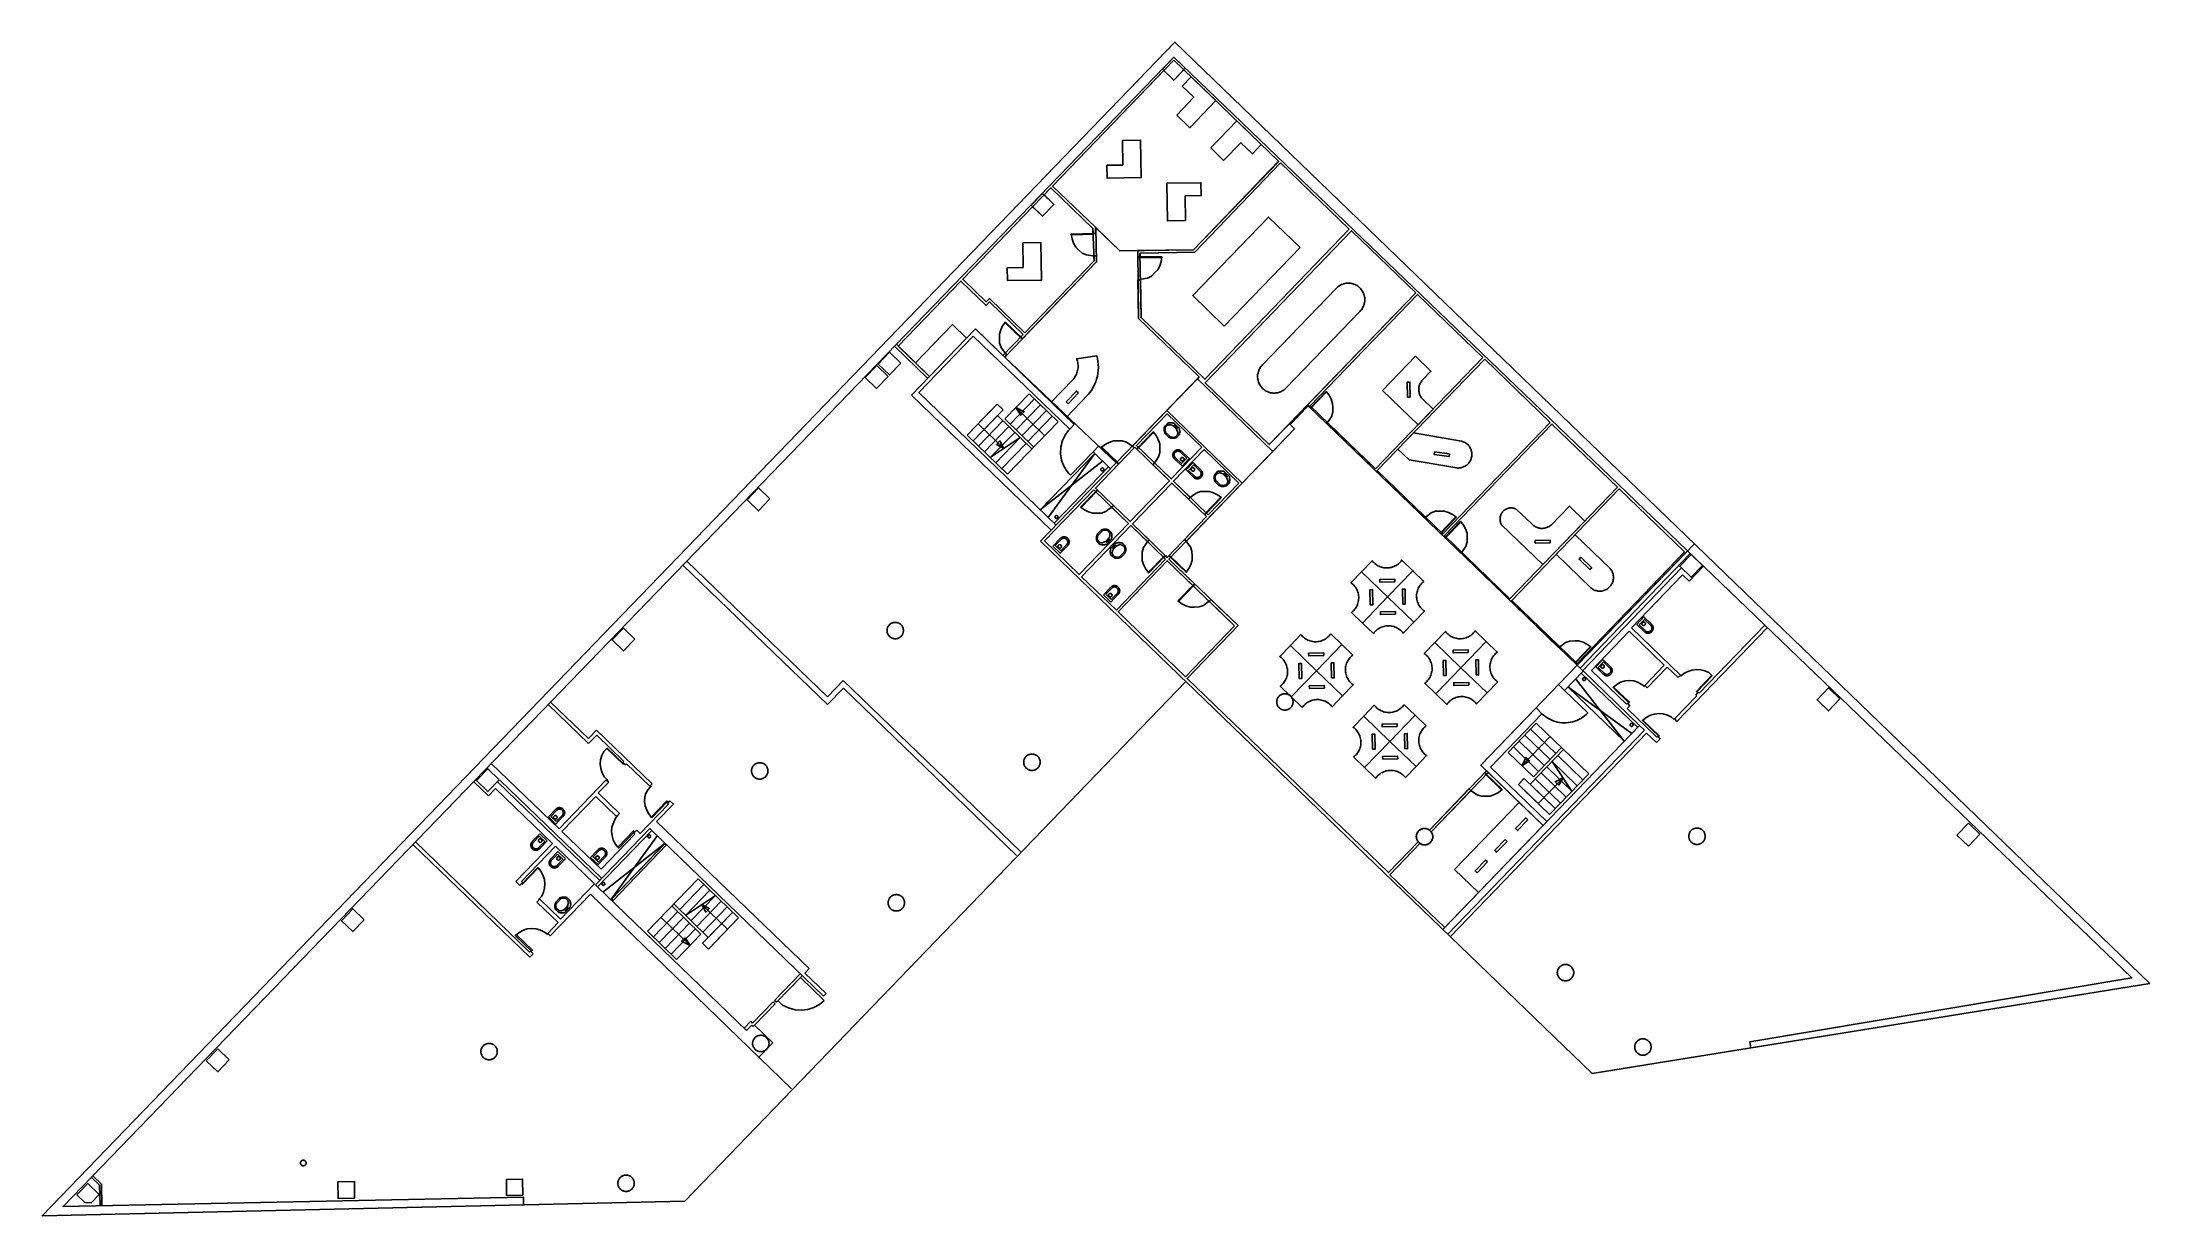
# Model space of a CAD drawing. Header units: inches. Extents: x 1826467.6 to 1826545.5, y 5114756.4 to 5114799.7.
import ezdxf

# ---------------------------------------------------------------- set-up
doc = ezdxf.new("R2010")
doc.units = ezdxf.units.IN
doc.header["$MEASUREMENT"] = 0
for name, color, linetype in [('Computer', 200, 'Continuous'), ('Desk', 34, 'Continuous'), ('Room', 92, 'Continuous'), ('SanitationDevice', 140, 'Continuous'), ('Sink', 40, 'Continuous')]:
    doc.layers.add(name, color=color, linetype=linetype)

# ---------------------------------------------------------------- blocks, each defined once
blk = doc.blocks.new('Lavandino')
at = {"layer": 'Sink'}
for points in [[(0.127, 0), (-0.127, 0), (-0.127, 0), (-0.151, 0.015), (-0.175, 0.03), (-0.197, 0.048), (-0.219, 0.067), (-0.239, 0.087), (-0.257, 0.108), (-0.275, 0.13), (-0.29, 0.154), (-0.305, 0.178), (-0.305, 0.305), (-0.305, 0.305), (-0.299, 0.324), (-0.291, 0.342), (-0.283, 0.359), (-0.273, 0.376), (-0.263, 0.392), (-0.251, 0.408), (-0.238, 0.422), (-0.224, 0.436), (-0.21, 0.449), (-0.194, 0.461), (-0.178, 0.472), (-0.161, 0.481), (-0.144, 0.49), (-0.126, 0.497), (-0.107, 0.503), (-0.089, 0.508), (0.089, 0.508), (0.089, 0.508), (0.108, 0.503), (0.127, 0.497), (0.145, 0.49), (0.162, 0.481), (0.179, 0.471), (0.195, 0.461), (0.21, 0.449), (0.225, 0.436), (0.239, 0.422), (0.251, 0.407), (0.263, 0.392), (0.274, 0.376), (0.283, 0.359), (0.292, 0.341), (0.299, 0.323), (0.305, 0.305), (0.305, 0.178), (0.305, 0.178), (0.291, 0.153), (0.275, 0.13), (0.257, 0.107), (0.239, 0.086), (0.219, 0.066), (0.197, 0.047), (0.175, 0.03), (0.151, 0.014), (0.127, 0)], [(-0.089, 0.102), (0.102, 0.102), (0.102, 0.102), (0.115, 0.104), (0.129, 0.108), (0.142, 0.113), (0.154, 0.119), (0.167, 0.125), (0.178, 0.132), (0.19, 0.14), (0.2, 0.149), (0.21, 0.159), (0.219, 0.169), (0.228, 0.18), (0.236, 0.191), (0.243, 0.203), (0.249, 0.216), (0.254, 0.229), (0.254, 0.33), (0.254, 0.33), (0.25, 0.343), (0.244, 0.355), (0.238, 0.367), (0.231, 0.378), (0.223, 0.389), (0.215, 0.399), (0.206, 0.409), (0.196, 0.418), (0.186, 0.426), (0.175, 0.434), (0.164, 0.441), (0.152, 0.447), (0.14, 0.453), (0.127, 0.457), (-0.127, 0.458), (-0.127, 0.458), (-0.141, 0.451), (-0.154, 0.444), (-0.167, 0.436), (-0.18, 0.427), (-0.192, 0.417), (-0.203, 0.407), (-0.214, 0.396), (-0.223, 0.384), (-0.232, 0.371), (-0.24, 0.358), (-0.248, 0.345), (-0.254, 0.331), (-0.254, 0.229), (-0.203, 0.153), (-0.089, 0.102)], [(-0.063, 0.083), (-0.062, 0.083), (-0.061, 0.083), (-0.06, 0.083), (-0.059, 0.082), (-0.057, 0.082), (-0.056, 0.082), (-0.055, 0.081), (-0.054, 0.08), (-0.053, 0.08), (-0.053, 0.079), (-0.052, 0.078), (-0.051, 0.078), (-0.05, 0.077), (-0.05, 0.076), (-0.049, 0.075), (-0.048, 0.074), (-0.048, 0.073), (-0.048, 0.072), (-0.047, 0.071), (-0.047, 0.069), (-0.047, 0.068), (-0.047, 0.067), (-0.047, 0.066), (-0.047, 0.065), (-0.047, 0.064), (-0.047, 0.063), (-0.048, 0.062), (-0.048, 0.06), (-0.048, 0.059), (-0.049, 0.058), (-0.05, 0.057), (-0.05, 0.057), (-0.051, 0.056), (-0.052, 0.055), (-0.053, 0.054), (-0.053, 0.053), (-0.054, 0.053), (-0.055, 0.052), (-0.056, 0.052), (-0.057, 0.051), (-0.059, 0.051), (-0.06, 0.051), (-0.061, 0.05), (-0.062, 0.05), (-0.063, 0.05), (-0.064, 0.05), (-0.065, 0.05), (-0.066, 0.051), (-0.068, 0.051), (-0.069, 0.051), (-0.07, 0.052), (-0.071, 0.052), (-0.072, 0.053), (-0.073, 0.053), (-0.074, 0.054), (-0.074, 0.055), (-0.075, 0.056), (-0.076, 0.057), (-0.077, 0.057), (-0.077, 0.058), (-0.078, 0.059), (-0.078, 0.061), (-0.079, 0.062), (-0.079, 0.063), (-0.079, 0.064), (-0.079, 0.065), (-0.079, 0.066), (-0.079, 0.067), (-0.079, 0.068), (-0.079, 0.069), (-0.079, 0.071), (-0.079, 0.072), (-0.078, 0.073), (-0.078, 0.074), (-0.077, 0.075), (-0.077, 0.076), (-0.076, 0.077), (-0.075, 0.078), (-0.074, 0.078), (-0.074, 0.079), (-0.073, 0.08), (-0.072, 0.08), (-0.071, 0.081), (-0.07, 0.082), (-0.069, 0.082), (-0.068, 0.082), (-0.066, 0.083), (-0.065, 0.083), (-0.064, 0.083), (-0.063, 0.083)], [(0, 0.076), (0.002, 0.076), (0.004, 0.076), (0.006, 0.076), (0.008, 0.075), (0.01, 0.075), (0.011, 0.074), (0.013, 0.073), (0.015, 0.072), (0.016, 0.071), (0.018, 0.07), (0.019, 0.069), (0.021, 0.067), (0.022, 0.066), (0.023, 0.064), (0.024, 0.063), (0.025, 0.061), (0.025, 0.059), (0.026, 0.058), (0.027, 0.056), (0.027, 0.054), (0.027, 0.052), (0.027, 0.05), (0.027, 0.048), (0.027, 0.046), (0.027, 0.045), (0.027, 0.043), (0.026, 0.041), (0.025, 0.039), (0.025, 0.037), (0.024, 0.036), (0.023, 0.034), (0.022, 0.033), (0.02, 0.031), (0.019, 0.03), (0.018, 0.029), (0.016, 0.027), (0.015, 0.026), (0.013, 0.025), (0.011, 0.025), (0.01, 0.024), (0.008, 0.023), (0.006, 0.023), (0.004, 0.023), (0.002, 0.022), (0, 0.022), (-0.001, 0.022), (-0.003, 0.023), (-0.005, 0.023), (-0.007, 0.023), (-0.009, 0.024), (-0.011, 0.025), (-0.012, 0.025), (-0.014, 0.026), (-0.015, 0.027), (-0.017, 0.029), (-0.018, 0.03), (-0.02, 0.031), (-0.021, 0.033), (-0.022, 0.034), (-0.023, 0.036), (-0.024, 0.037), (-0.025, 0.039), (-0.025, 0.041), (-0.026, 0.043), (-0.026, 0.045), (-0.026, 0.046), (-0.027, 0.048), (-0.027, 0.05), (-0.026, 0.052), (-0.026, 0.054), (-0.026, 0.056), (-0.025, 0.058), (-0.025, 0.059), (-0.024, 0.061), (-0.023, 0.063), (-0.022, 0.064), (-0.021, 0.066), (-0.02, 0.067), (-0.018, 0.069), (-0.017, 0.07), (-0.015, 0.071), (-0.014, 0.072), (-0.012, 0.073), (-0.011, 0.074), (-0.009, 0.075), (-0.007, 0.075), (-0.005, 0.076), (-0.003, 0.076), (-0.001, 0.076), (0, 0.076)], [(0.064, 0.083), (0.065, 0.083), (0.066, 0.083), (0.067, 0.082), (0.069, 0.082), (0.07, 0.082), (0.071, 0.081), (0.072, 0.081), (0.073, 0.08), (0.074, 0.08), (0.075, 0.079), (0.075, 0.078), (0.076, 0.077), (0.077, 0.077), (0.078, 0.076), (0.078, 0.075), (0.079, 0.074), (0.079, 0.073), (0.08, 0.072), (0.08, 0.07), (0.08, 0.069), (0.08, 0.068), (0.08, 0.067), (0.08, 0.066), (0.08, 0.065), (0.08, 0.064), (0.08, 0.063), (0.08, 0.061), (0.079, 0.06), (0.079, 0.059), (0.078, 0.058), (0.078, 0.057), (0.077, 0.056), (0.076, 0.056), (0.075, 0.055), (0.075, 0.054), (0.074, 0.053), (0.073, 0.053), (0.072, 0.052), (0.071, 0.052), (0.07, 0.051), (0.069, 0.051), (0.067, 0.051), (0.066, 0.05), (0.065, 0.05), (0.064, 0.05), (0.063, 0.05), (0.062, 0.05), (0.061, 0.051), (0.06, 0.051), (0.058, 0.051), (0.057, 0.052), (0.056, 0.052), (0.055, 0.053), (0.054, 0.053), (0.054, 0.054), (0.053, 0.055), (0.052, 0.056), (0.051, 0.056), (0.05, 0.057), (0.05, 0.058), (0.049, 0.059), (0.049, 0.06), (0.048, 0.061), (0.048, 0.063), (0.048, 0.064), (0.048, 0.065), (0.048, 0.066), (0.048, 0.067), (0.048, 0.068), (0.048, 0.069), (0.048, 0.07), (0.048, 0.072), (0.049, 0.073), (0.049, 0.074), (0.05, 0.075), (0.05, 0.076), (0.051, 0.077), (0.052, 0.077), (0.053, 0.078), (0.054, 0.079), (0.054, 0.08), (0.055, 0.08), (0.056, 0.081), (0.057, 0.081), (0.058, 0.082), (0.06, 0.082), (0.061, 0.082), (0.062, 0.083), (0.063, 0.083), (0.064, 0.083)]]:
    blk.add_lwpolyline(points, dxfattribs=at)
blk = doc.blocks.new('Sanitario')
at = {"layer": 'SanitationDevice'}
for points in [[(-0.191, 0), (-0.191, 0.381), (-0.191, 0.381), (-0.191, 0.394), (-0.191, 0.408), (-0.189, 0.421), (-0.187, 0.434), (-0.184, 0.447), (-0.18, 0.46), (-0.175, 0.472), (-0.169, 0.484), (-0.162, 0.495), (-0.155, 0.506), (-0.147, 0.517), (-0.138, 0.527), (-0.128, 0.536), (-0.118, 0.545), (-0.107, 0.552), (-0.096, 0.559), (-0.084, 0.566), (-0.072, 0.571), (-0.059, 0.576), (-0.047, 0.579), (-0.034, 0.582), (-0.02, 0.584), (-0.007, 0.585), (0.006, 0.585), (0.019, 0.584), (0.033, 0.582), (0.046, 0.579), (0.058, 0.576), (0.071, 0.571), (0.083, 0.566), (0.095, 0.56), (0.106, 0.553), (0.117, 0.545), (0.127, 0.536), (0.137, 0.527), (0.146, 0.517), (0.154, 0.507), (0.161, 0.496), (0.168, 0.484), (0.174, 0.472), (0.179, 0.46), (0.183, 0.447), (0.186, 0.434), (0.189, 0.421), (0.19, 0.408), (0.191, 0.395), (0.19, 0.381), (0.191, 0), (-0.191, 0)], [(0.14, 0.076), (-0.14, 0.076), (-0.14, 0.381), (-0.14, 0.381), (-0.141, 0.391), (-0.14, 0.4), (-0.14, 0.41), (-0.138, 0.42), (-0.136, 0.429), (-0.133, 0.438), (-0.13, 0.448), (-0.126, 0.456), (-0.121, 0.465), (-0.116, 0.473), (-0.11, 0.481), (-0.104, 0.488), (-0.097, 0.495), (-0.09, 0.501), (-0.082, 0.507), (-0.074, 0.513), (-0.066, 0.518), (-0.057, 0.522), (-0.048, 0.525), (-0.039, 0.528), (-0.029, 0.531), (-0.02, 0.532), (-0.01, 0.533), (0, 0.534), (0.009, 0.533), (0.019, 0.532), (0.028, 0.531), (0.038, 0.528), (0.047, 0.525), (0.056, 0.522), (0.065, 0.518), (0.073, 0.513), (0.081, 0.508), (0.089, 0.502), (0.096, 0.495), (0.103, 0.488), (0.109, 0.481), (0.115, 0.473), (0.12, 0.465), (0.125, 0.457), (0.129, 0.448), (0.132, 0.439), (0.135, 0.429), (0.137, 0.42), (0.139, 0.41), (0.14, 0.401), (0.14, 0.391), (0.139, 0.381), (0.14, 0.076)], [(0.067, 0.167), (0.066, 0.162), (0.066, 0.158), (0.065, 0.153), (0.064, 0.149), (0.063, 0.145), (0.061, 0.14), (0.059, 0.136), (0.057, 0.132), (0.054, 0.129), (0.051, 0.125), (0.048, 0.122), (0.045, 0.118), (0.042, 0.116), (0.038, 0.113), (0.034, 0.11), (0.03, 0.108), (0.026, 0.106), (0.022, 0.105), (0.017, 0.104), (0.013, 0.103), (0.008, 0.102), (0.004, 0.102), (-0.001, 0.102), (-0.005, 0.102), (-0.01, 0.103), (-0.014, 0.104), (-0.019, 0.105), (-0.023, 0.106), (-0.027, 0.108), (-0.031, 0.11), (-0.035, 0.113), (-0.039, 0.115), (-0.042, 0.118), (-0.045, 0.122), (-0.048, 0.125), (-0.051, 0.128), (-0.054, 0.132), (-0.056, 0.136), (-0.058, 0.14), (-0.06, 0.144), (-0.061, 0.149), (-0.062, 0.153), (-0.063, 0.158), (-0.063, 0.162), (-0.064, 0.167), (-0.063, 0.171), (-0.063, 0.176), (-0.062, 0.18), (-0.061, 0.185), (-0.06, 0.189), (-0.058, 0.193), (-0.056, 0.197), (-0.054, 0.201), (-0.051, 0.205), (-0.048, 0.209), (-0.045, 0.212), (-0.042, 0.215), (-0.039, 0.218), (-0.035, 0.221), (-0.031, 0.223), (-0.027, 0.225), (-0.023, 0.227), (-0.019, 0.229), (-0.014, 0.23), (-0.01, 0.231), (-0.005, 0.231), (-0.001, 0.232), (0.004, 0.232), (0.008, 0.232), (0.013, 0.231), (0.017, 0.23), (0.022, 0.229), (0.026, 0.227), (0.03, 0.225), (0.034, 0.223), (0.038, 0.221), (0.042, 0.218), (0.045, 0.215), (0.048, 0.212), (0.051, 0.209), (0.054, 0.205), (0.057, 0.201), (0.059, 0.197), (0.061, 0.193), (0.063, 0.189), (0.064, 0.185), (0.065, 0.18), (0.066, 0.176), (0.066, 0.171), (0.067, 0.167)]]:
    blk.add_lwpolyline(points, dxfattribs=at)

msp = doc.modelspace()

# ---------------------------------------------------------------- linework, layer by layer
for points in [[(1826545.53, 5114764.951), (1826524.919, 5114761.63), (1826509.897, 5114776.115), (1826491.371, 5114756.906), (1826467.621, 5114756.368), (1826509.493, 5114799.741), (1826545.53, 5114764.951)], [(1826485.415, 5114756.771), (1826485.409, 5114757.062), (1826468.393, 5114756.718), (1826509.451, 5114799.181), (1826544.866, 5114765.167), (1826530.748, 5114762.802), (1826530.785, 5114762.575)], [(1826509.872, 5114798.775), (1826509.448, 5114798.336), (1826509.028, 5114798.742), (1826509.451, 5114799.181), (1826509.872, 5114798.775)], [(1826509.455, 5114799.073), (1826504.972, 5114794.424)], [(1826513.324, 5114795.342), (1826509.455, 5114799.073)], [(1826510.178, 5114792.067), (1826513.327, 5114795.339)], [(1826513.39, 5114795.279), (1826510.223, 5114791.982)], [(1826515.929, 5114792.83), (1826513.39, 5114795.279)], [(1826504.908, 5114794.358), (1826501.648, 5114790.978)], [(1826505.02, 5114793.744), (1826504.596, 5114793.305), (1826504.176, 5114793.711), (1826504.599, 5114794.15), (1826505.02, 5114793.744)], [(1826506.464, 5114792.858), (1826504.908, 5114794.358)], [(1826504.972, 5114794.424), (1826506.552, 5114792.901)], [(1826506.552, 5114792.901), (1826506.56, 5114792.677)], [(1826505.658, 5114792.646), (1826505.659, 5114792.62), (1826506.497, 5114792.649), (1826506.496, 5114792.675), (1826505.658, 5114792.646), (1826505.658, 5114792.646)], [(1826505.658, 5114792.646), (1826505.69, 5114792.469), (1826505.746, 5114792.318), (1826505.827, 5114792.168), (1826505.933, 5114792.07), (1826506.064, 5114791.948), (1826506.219, 5114791.877), (1826506.372, 5114791.857), (1826506.526, 5114791.837)], [(1826506.47, 5114792.674), (1826506.464, 5114792.858)], [(1826506.56, 5114792.677), (1826506.47, 5114792.674)], [(1826510.602, 5114787.284), (1826515.929, 5114792.83)], [(1826516.019, 5114792.772), (1826510.605, 5114787.157)], [(1826518.393, 5114790.483), (1826516.019, 5114792.772)], [(1826506.598, 5114791.62), (1826503.864, 5114788.786)], [(1826503.949, 5114789.003), (1826506.506, 5114791.654)], [(1826506.499, 5114791.84), (1826506.59, 5114791.843)], [(1826506.506, 5114791.654), (1826506.499, 5114791.84)], [(1826506.598, 5114791.62), (1826506.59, 5114791.843)], [(1826508.119, 5114791.801), (1826508.116, 5114792.038)], [(1826508.209, 5114791.802), (1826508.119, 5114791.801)], [(1826508.12, 5114792.038), (1826510.178, 5114792.067)], [(1826509.003, 5114791.811), (1826509.003, 5114791.785), (1826508.164, 5114791.777), (1826508.164, 5114791.802), (1826509.003, 5114791.811), (1826509.003, 5114791.811)], [(1826509.003, 5114791.811), (1826508.979, 5114791.632), (1826508.93, 5114791.479), (1826508.855, 5114791.326), (1826508.754, 5114791.223), (1826508.628, 5114791.095), (1826508.477, 5114791.017), (1826508.324, 5114790.99), (1826508.172, 5114790.964)], [(1826510.223, 5114791.982), (1826508.207, 5114791.946)], [(1826508.207, 5114791.946), (1826508.209, 5114791.802)], [(1826501.585, 5114790.913), (1826499.265, 5114788.507)], [(1826502.518, 5114790.013), (1826501.585, 5114790.913)], [(1826501.648, 5114790.978), (1826502.516, 5114790.14)], [(1826508.127, 5114790.956), (1826508.217, 5114790.957)], [(1826508.142, 5114789.532), (1826508.127, 5114790.956)], [(1826508.217, 5114790.957), (1826508.242, 5114789.56)], [(1826502.516, 5114790.14), (1826502.639, 5114790.267)], [(1826502.639, 5114790.139), (1826502.518, 5114790.013)], [(1826502.639, 5114790.267), (1826503.949, 5114789.003)], [(1826503.886, 5114788.937), (1826502.639, 5114790.139)], [(1826514.305, 5114786.243), (1826518.393, 5114790.483)], [(1826518.458, 5114790.42), (1826514.486, 5114786.303)], [(1826520.878, 5114788.086), (1826518.458, 5114790.42)], [(1826499.753, 5114786.694), (1826502.118, 5114789.145)], [(1826502.118, 5114789.145), (1826505.774, 5114785.61)], [(1826503.228, 5114789.399), (1826503.123, 5114789.253), (1826503.053, 5114789.108), (1826503.002, 5114788.946), (1826503.005, 5114788.802), (1826503.008, 5114788.622), (1826503.065, 5114788.461), (1826503.157, 5114788.337), (1826503.249, 5114788.213)], [(1826503.228, 5114789.399), (1826503.21, 5114789.381), (1826503.814, 5114788.799), (1826503.832, 5114788.817), (1826503.228, 5114789.399), (1826503.228, 5114789.399)], [(1826510.385, 5114787.368), (1826508.142, 5114789.532)], [(1826508.242, 5114789.56), (1826510.602, 5114787.284)], [(1826499.365, 5114787.881), (1826498.942, 5114787.441), (1826498.521, 5114787.847), (1826498.944, 5114788.286), (1826499.365, 5114787.881)], [(1826500.353, 5114787.316), (1826499.124, 5114788.501)], [(1826499.197, 5114788.576), (1826500.424, 5114787.389)], [(1826502.033, 5114788.874), (1826500.021, 5114786.789)], [(1826505.602, 5114785.433), (1826502.033, 5114788.874)], [(1826503.137, 5114788.162), (1826503.217, 5114788.244)], [(1826503.217, 5114788.244), (1826503.282, 5114788.182)], [(1826503.799, 5114788.848), (1826503.886, 5114788.937)], [(1826503.864, 5114788.786), (1826503.799, 5114788.848)], [(1826498.889, 5114787.387), (1826498.465, 5114786.948), (1826498.044, 5114787.353), (1826498.468, 5114787.792), (1826498.889, 5114787.387)], [(1826503.282, 5114788.182), (1826503.202, 5114788.1)], [(1826516.907, 5114783.968), (1826520.878, 5114788.086)], [(1826520.943, 5114788.023), (1826516.972, 5114783.906)], [(1826523.363, 5114785.689), (1826520.943, 5114788.023)], [(1826504.923, 5114781.708), (1826499.753, 5114786.694)], [(1826500.021, 5114786.789), (1826505.1, 5114781.891)], [(1826503.201, 5114785.817), (1826504.101, 5114786.75)], [(1826504.101, 5114786.75), (1826505.18, 5114785.709)], [(1826510.385, 5114787.368), (1826510.323, 5114787.304)], [(1826513.111, 5114784.615), (1826510.323, 5114787.304)], [(1826510.605, 5114787.157), (1826512.978, 5114784.868)], [(1826515.08, 5114786.832), (1826515.098, 5114786.814), (1826514.516, 5114786.21), (1826514.498, 5114786.228), (1826515.08, 5114786.832), (1826515.08, 5114786.832)], [(1826515.08, 5114786.832), (1826515.19, 5114786.69), (1826515.265, 5114786.547), (1826515.322, 5114786.387), (1826515.324, 5114786.243), (1826515.327, 5114786.063), (1826515.276, 5114785.9), (1826515.189, 5114785.773), (1826515.101, 5114785.646)], [(1826502.921, 5114786.369), (1826501.81, 5114785.216)], [(1826502.709, 5114786.149), (1826501.81, 5114785.216)], [(1826502.029, 5114785.005), (1826503.141, 5114786.157)], [(1826502.029, 5114785.005), (1826502.929, 5114785.938)], [(1826503.122, 5114786.175), (1826502.921, 5114786.369)], [(1826503.141, 5114786.157), (1826502.921, 5114786.369)], [(1826502.929, 5114785.938), (1826504.21, 5114784.703)], [(1826503.402, 5114785.623), (1826504.302, 5114786.556)], [(1826503.607, 5114786.237), (1826504.686, 5114785.197)], [(1826503.607, 5114786.237), (1826503.915, 5114786.081), (1826503.791, 5114785.953), (1826503.607, 5114786.237), (1826503.607, 5114786.237)], [(1826503.607, 5114786.237), (1826503.915, 5114786.081), (1826503.791, 5114785.953), (1826503.607, 5114786.237), (1826503.607, 5114786.237)], [(1826503.622, 5114785.411), (1826504.521, 5114786.344)], [(1826503.841, 5114785.199), (1826504.741, 5114786.132)], [(1826504.061, 5114784.987), (1826504.96, 5114785.92)], [(1826507.924, 5114784.816), (1826509.195, 5114786.134)], [(1826508.072, 5114784.836), (1826509.2, 5114786.005)], [(1826509.195, 5114786.134), (1826511.983, 5114783.445)], [(1826509.2, 5114786.005), (1826510.482, 5114784.769)], [(1826514.319, 5114786.23), (1826514.337, 5114786.212), (1826513.755, 5114785.608), (1826513.736, 5114785.626), (1826514.319, 5114786.23), (1826514.319, 5114786.23)], [(1826514.337, 5114786.212), (1826514.305, 5114786.243)], [(1826514.422, 5114786.301), (1826514.337, 5114786.212)], [(1826514.498, 5114786.228), (1826514.422, 5114786.301)], [(1826514.486, 5114786.303), (1826514.53, 5114786.261)], [(1826514.53, 5114786.261), (1826514.498, 5114786.228)], [(1826501.81, 5114785.216), (1826503.31, 5114783.77)], [(1826502.215, 5114785.637), (1826503.167, 5114784.72)], [(1826502.23, 5114784.811), (1826503.13, 5114785.744)], [(1826502.45, 5114784.599), (1826503.35, 5114785.532)], [(1826502.669, 5114784.387), (1826503.569, 5114785.32)], [(1826502.669, 5114784.387), (1826503.569, 5114785.32)], [(1826503.771, 5114785.126), (1826502.669, 5114784.387)], [(1826502.871, 5114784.193), (1826503.771, 5114785.126)], [(1826503.201, 5114785.817), (1826504.28, 5114784.776)], [(1826503.31, 5114783.77), (1826505.18, 5114785.709)], [(1826505.633, 5114783.738), (1826505.576, 5114783.797), (1826505.523, 5114783.86), (1826505.475, 5114783.926), (1826505.431, 5114783.995), (1826505.392, 5114784.067), (1826505.358, 5114784.141), (1826505.33, 5114784.218), (1826505.306, 5114784.296), (1826505.288, 5114784.376), (1826505.275, 5114784.457), (1826505.268, 5114784.538), (1826505.267, 5114784.62), (1826505.271, 5114784.702), (1826505.281, 5114784.783), (1826505.296, 5114784.864), (1826505.316, 5114784.943), (1826505.342, 5114785.02), (1826505.374, 5114785.096), (1826505.41, 5114785.169), (1826505.451, 5114785.24), (1826505.497, 5114785.308), (1826505.548, 5114785.372), (1826505.602, 5114785.433)], [(1826505.774, 5114785.61), (1826505.602, 5114785.433)], [(1826508.689, 5114785.343), (1826508.707, 5114785.325), (1826508.125, 5114784.722), (1826508.107, 5114784.739), (1826508.689, 5114785.343), (1826508.689, 5114785.343)], [(1826508.689, 5114785.343), (1826508.799, 5114785.201), (1826508.874, 5114785.059), (1826508.931, 5114784.898), (1826508.933, 5114784.754), (1826508.937, 5114784.575), (1826508.886, 5114784.412), (1826508.798, 5114784.285), (1826508.711, 5114784.157)], [(1826512.978, 5114784.868), (1826513.722, 5114785.64)], [(1826513.918, 5114785.451), (1826513.111, 5114784.615)], [(1826513.722, 5114785.64), (1826513.918, 5114785.451)], [(1826515.101, 5114785.646), (1826515.133, 5114785.679)], [(1826518.713, 5114782.162), (1826515.101, 5114785.646)], [(1826515.133, 5114785.679), (1826516.907, 5114783.968)], [(1826519.392, 5114781.571), (1826523.363, 5114785.689)], [(1826523.428, 5114785.627), (1826519.457, 5114781.509)], [(1826525.849, 5114783.292), (1826523.428, 5114785.627)], [(1826503.167, 5114784.72), (1826502.894, 5114784.876), (1826503.018, 5114785.005), (1826503.167, 5114784.72), (1826503.167, 5114784.72)], [(1826503.167, 5114784.72), (1826502.894, 5114784.876), (1826503.018, 5114785.005), (1826503.167, 5114784.72), (1826503.167, 5114784.72)], [(1826503.09, 5114783.981), (1826503.99, 5114784.914)], [(1826504.514, 5114782.456), (1826506.526, 5114784.541)], [(1826506.526, 5114784.541), (1826504.807, 5114782.173)], [(1826506.465, 5114784.601), (1826505.633, 5114783.738)], [(1826506.678, 5114784.821), (1826506.465, 5114784.601)], [(1826506.465, 5114784.601), (1826507.112, 5114783.977)], [(1826506.678, 5114784.821), (1826507.324, 5114784.198)], [(1826506.772, 5114784.761), (1826506.914, 5114784.871), (1826507.056, 5114784.946), (1826507.217, 5114785.003), (1826507.361, 5114785.005), (1826507.541, 5114785.009), (1826507.703, 5114784.958), (1826507.831, 5114784.87), (1826507.958, 5114784.783)], [(1826506.772, 5114784.761), (1826506.79, 5114784.779), (1826507.394, 5114784.197), (1826507.376, 5114784.179), (1826506.772, 5114784.761), (1826506.772, 5114784.761)], [(1826507.924, 5114784.816), (1826507.99, 5114784.752)], [(1826508.009, 5114784.771), (1826507.99, 5114784.752)], [(1826508.076, 5114784.707), (1826508.009, 5114784.771)], [(1826508.138, 5114784.772), (1826508.072, 5114784.836)], [(1826508.076, 5114784.707), (1826508.138, 5114784.772)], [(1826510.482, 5114784.769), (1826509.354, 5114783.599)], [(1826510.572, 5114784.682), (1826509.444, 5114783.512)], [(1826511.854, 5114783.445), (1826510.572, 5114784.682)], [(1826506.818, 5114784.259), (1826504.514, 5114782.456)], [(1826507.287, 5114784.159), (1826504.527, 5114781.297)], [(1826505.026, 5114781.962), (1826507.038, 5114784.047)], [(1826506.553, 5114783.261), (1826507.408, 5114784.148)], [(1826506.771, 5114783.912), (1826506.768, 5114783.915), (1826506.766, 5114783.917), (1826506.764, 5114783.921), (1826506.762, 5114783.924), (1826506.76, 5114783.927), (1826506.758, 5114783.93), (1826506.757, 5114783.934), (1826506.756, 5114783.938), (1826506.755, 5114783.941), (1826506.755, 5114783.945), (1826506.754, 5114783.949), (1826506.754, 5114783.953), (1826506.755, 5114783.956), (1826506.755, 5114783.96), (1826506.756, 5114783.964), (1826506.757, 5114783.967), (1826506.758, 5114783.971), (1826506.76, 5114783.974), (1826506.762, 5114783.978), (1826506.764, 5114783.981), (1826506.766, 5114783.984), (1826506.768, 5114783.987), (1826506.771, 5114783.99), (1826506.774, 5114783.992), (1826506.777, 5114783.994), (1826506.78, 5114783.997), (1826506.783, 5114783.998), (1826506.786, 5114784), (1826506.79, 5114784.001), (1826506.794, 5114784.003), (1826506.797, 5114784.004), (1826506.801, 5114784.004), (1826506.805, 5114784.005), (1826506.808, 5114784.005), (1826506.812, 5114784.005), (1826506.816, 5114784.004), (1826506.82, 5114784.004), (1826506.823, 5114784.003), (1826506.827, 5114784.002), (1826506.83, 5114784), (1826506.834, 5114783.998), (1826506.837, 5114783.997), (1826506.84, 5114783.994), (1826506.843, 5114783.992), (1826506.846, 5114783.99), (1826506.849, 5114783.987), (1826506.851, 5114783.984), (1826506.853, 5114783.981), (1826506.855, 5114783.978), (1826506.857, 5114783.974), (1826506.859, 5114783.971), (1826506.86, 5114783.967), (1826506.861, 5114783.964), (1826506.862, 5114783.96), (1826506.862, 5114783.956), (1826506.862, 5114783.953), (1826506.862, 5114783.949), (1826506.862, 5114783.945), (1826506.862, 5114783.941), (1826506.861, 5114783.938), (1826506.86, 5114783.934), (1826506.859, 5114783.931), (1826506.857, 5114783.927), (1826506.855, 5114783.924), (1826506.853, 5114783.921), (1826506.851, 5114783.918), (1826506.849, 5114783.915), (1826506.846, 5114783.912), (1826506.843, 5114783.909), (1826506.84, 5114783.907), (1826506.837, 5114783.905), (1826506.834, 5114783.903), (1826506.83, 5114783.901), (1826506.827, 5114783.9), (1826506.823, 5114783.899), (1826506.82, 5114783.898), (1826506.816, 5114783.897), (1826506.812, 5114783.897), (1826506.808, 5114783.897), (1826506.805, 5114783.897), (1826506.801, 5114783.897), (1826506.797, 5114783.898), (1826506.794, 5114783.899), (1826506.79, 5114783.9), (1826506.787, 5114783.901), (1826506.783, 5114783.903), (1826506.78, 5114783.905), (1826506.777, 5114783.907), (1826506.774, 5114783.909), (1826506.771, 5114783.912)], [(1826507.287, 5114784.159), (1826507.34, 5114784.214)], [(1826507.408, 5114784.148), (1826507.34, 5114784.214)], [(1826507.349, 5114784.087), (1826507.408, 5114784.148)], [(1826508.74, 5114784.191), (1826508.678, 5114784.126)], [(1826508.678, 5114784.126), (1826509.292, 5114783.534)], [(1826509.354, 5114783.599), (1826508.74, 5114784.191)], [(1826516.972, 5114783.906), (1826518.746, 5114782.195)], [(1826494.522, 5114782.859), (1826494.099, 5114782.42), (1826493.678, 5114782.826), (1826494.101, 5114783.265), (1826494.522, 5114782.859)], [(1826504.672, 5114781.311), (1826506.491, 5114783.196)], [(1826506.006, 5114782.561), (1826506.024, 5114782.543), (1826506.606, 5114783.147), (1826506.588, 5114783.165), (1826506.006, 5114782.561), (1826506.006, 5114782.561)], [(1826506.491, 5114783.196), (1826506.557, 5114783.132)], [(1826506.619, 5114783.197), (1826506.553, 5114783.261)], [(1826506.557, 5114783.132), (1826506.619, 5114783.197)], [(1826509.292, 5114783.534), (1826507.835, 5114782.024)], [(1826509.381, 5114783.448), (1826507.925, 5114781.938)], [(1826509.995, 5114782.856), (1826509.381, 5114783.448)], [(1826509.444, 5114783.512), (1826510.057, 5114782.92)], [(1826509.915, 5114781.301), (1826511.983, 5114783.445)], [(1826510.057, 5114782.92), (1826509.995, 5114782.856)], [(1826511.211, 5114782.911), (1826511.065, 5114783.016), (1826510.92, 5114783.086), (1826510.757, 5114783.137), (1826510.614, 5114783.134), (1826510.434, 5114783.131), (1826510.273, 5114783.074), (1826510.149, 5114782.982), (1826510.025, 5114782.89)], [(1826511.211, 5114782.911), (1826511.193, 5114782.929), (1826510.61, 5114782.325), (1826510.629, 5114782.307), (1826511.211, 5114782.911), (1826511.211, 5114782.911)], [(1826510.726, 5114782.276), (1826511.854, 5114783.445)], [(1826521.878, 5114779.175), (1826525.849, 5114783.292)], [(1826525.913, 5114783.23), (1826521.942, 5114779.112)], [(1826528.328, 5114780.901), (1826525.913, 5114783.23)], [(1826505.077, 5114782.156), (1826505.074, 5114782.158), (1826505.072, 5114782.161), (1826505.07, 5114782.164), (1826505.068, 5114782.168), (1826505.066, 5114782.171), (1826505.064, 5114782.174), (1826505.063, 5114782.178), (1826505.062, 5114782.181), (1826505.061, 5114782.185), (1826505.061, 5114782.189), (1826505.06, 5114782.193), (1826505.06, 5114782.196), (1826505.061, 5114782.2), (1826505.061, 5114782.204), (1826505.062, 5114782.208), (1826505.063, 5114782.211), (1826505.064, 5114782.215), (1826505.066, 5114782.218), (1826505.068, 5114782.222), (1826505.07, 5114782.225), (1826505.072, 5114782.228), (1826505.074, 5114782.231), (1826505.077, 5114782.233), (1826505.08, 5114782.236), (1826505.083, 5114782.238), (1826505.086, 5114782.24), (1826505.089, 5114782.242), (1826505.092, 5114782.244), (1826505.096, 5114782.245), (1826505.099, 5114782.246), (1826505.103, 5114782.247), (1826505.107, 5114782.248), (1826505.111, 5114782.248), (1826505.114, 5114782.249), (1826505.118, 5114782.248), (1826505.122, 5114782.248), (1826505.126, 5114782.247), (1826505.129, 5114782.246), (1826505.133, 5114782.245), (1826505.136, 5114782.244), (1826505.14, 5114782.242), (1826505.143, 5114782.24), (1826505.146, 5114782.238), (1826505.149, 5114782.236), (1826505.152, 5114782.233), (1826505.154, 5114782.231), (1826505.157, 5114782.228), (1826505.159, 5114782.225), (1826505.161, 5114782.222), (1826505.163, 5114782.218), (1826505.164, 5114782.215), (1826505.166, 5114782.211), (1826505.167, 5114782.208), (1826505.167, 5114782.204), (1826505.168, 5114782.2), (1826505.168, 5114782.196), (1826505.168, 5114782.193), (1826505.168, 5114782.189), (1826505.167, 5114782.185), (1826505.167, 5114782.182), (1826505.166, 5114782.178), (1826505.164, 5114782.174), (1826505.163, 5114782.171), (1826505.161, 5114782.168), (1826505.159, 5114782.164), (1826505.157, 5114782.161), (1826505.154, 5114782.158), (1826505.152, 5114782.156), (1826505.149, 5114782.153), (1826505.146, 5114782.151), (1826505.143, 5114782.149), (1826505.14, 5114782.147), (1826505.136, 5114782.145), (1826505.133, 5114782.144), (1826505.129, 5114782.143), (1826505.126, 5114782.142), (1826505.122, 5114782.141), (1826505.118, 5114782.141), (1826505.114, 5114782.141), (1826505.111, 5114782.141), (1826505.107, 5114782.141), (1826505.103, 5114782.142), (1826505.099, 5114782.143), (1826505.096, 5114782.144), (1826505.092, 5114782.145), (1826505.089, 5114782.147), (1826505.086, 5114782.149), (1826505.083, 5114782.151), (1826505.08, 5114782.153), (1826505.077, 5114782.156)], [(1826506.006, 5114782.561), (1826506.152, 5114782.456), (1826506.297, 5114782.386), (1826506.459, 5114782.335), (1826506.603, 5114782.338), (1826506.783, 5114782.341), (1826506.943, 5114782.398), (1826507.068, 5114782.49), (1826507.192, 5114782.582)], [(1826507.223, 5114782.615), (1826507.161, 5114782.55)], [(1826507.161, 5114782.55), (1826507.773, 5114781.959)], [(1826507.835, 5114782.024), (1826507.223, 5114782.615)], [(1826509.848, 5114781.366), (1826510.664, 5114782.211)], [(1826510.597, 5114782.275), (1826510.66, 5114782.34)], [(1826510.664, 5114782.211), (1826510.597, 5114782.275)], [(1826510.66, 5114782.34), (1826510.726, 5114782.276)], [(1826519.899, 5114782.183), (1826519.754, 5114782.289), (1826519.609, 5114782.358), (1826519.446, 5114782.409), (1826519.302, 5114782.406), (1826519.123, 5114782.403), (1826518.962, 5114782.346), (1826518.838, 5114782.254), (1826518.713, 5114782.162)], [(1826518.746, 5114782.195), (1826518.713, 5114782.162)], [(1826519.899, 5114782.183), (1826519.881, 5114782.201), (1826519.299, 5114781.597), (1826519.317, 5114781.58), (1826519.899, 5114782.183), (1826519.899, 5114782.183)], [(1826520.05, 5114782.038), (1826520.069, 5114782.02), (1826519.486, 5114781.417), (1826519.468, 5114781.434), (1826520.05, 5114782.038), (1826520.05, 5114782.038)], [(1826520.05, 5114782.038), (1826520.161, 5114781.896), (1826520.235, 5114781.754), (1826520.292, 5114781.593), (1826520.295, 5114781.449), (1826520.298, 5114781.27), (1826520.247, 5114781.107), (1826520.159, 5114780.979), (1826520.072, 5114780.852)], [(1826504.527, 5114781.297), (1826509.994, 5114776.021)], [(1826505.955, 5114780.074), (1826504.672, 5114781.311)], [(1826507.773, 5114781.959), (1826505.955, 5114780.074)], [(1826507.863, 5114781.873), (1826506.044, 5114779.988)], [(1826508.475, 5114781.283), (1826507.863, 5114781.873)], [(1826507.925, 5114781.938), (1826508.537, 5114781.347)], [(1826508.528, 5114780.129), (1826508.417, 5114780.271), (1826508.343, 5114780.413), (1826508.286, 5114780.574), (1826508.283, 5114780.718), (1826508.28, 5114780.897), (1826508.331, 5114781.06), (1826508.418, 5114781.187), (1826508.506, 5114781.315)], [(1826508.537, 5114781.347), (1826508.475, 5114781.283)], [(1826509.915, 5114781.301), (1826509.848, 5114781.366)], [(1826509.902, 5114780.149), (1826510.007, 5114780.294), (1826510.077, 5114780.439), (1826510.128, 5114780.602), (1826510.125, 5114780.746), (1826510.122, 5114780.925), (1826510.065, 5114781.086), (1826509.973, 5114781.21), (1826509.881, 5114781.335)], [(1826519.317, 5114781.58), (1826519.349, 5114781.613)], [(1826519.468, 5114781.434), (1826519.317, 5114781.58)], [(1826519.349, 5114781.613), (1826519.392, 5114781.571)], [(1826519.457, 5114781.509), (1826519.5, 5114781.467)], [(1826519.5, 5114781.467), (1826519.468, 5114781.434)], [(1826496.65, 5114775.546), (1826491.448, 5114780.562)], [(1826507.327, 5114778.751), (1826509.145, 5114780.636)], [(1826509.21, 5114780.574), (1826507.391, 5114778.689)], [(1826508.528, 5114780.129), (1826508.509, 5114780.146), (1826509.091, 5114780.75), (1826509.11, 5114780.733), (1826508.528, 5114780.129), (1826508.528, 5114780.129)], [(1826509.079, 5114780.7), (1826509.141, 5114780.765)], [(1826509.145, 5114780.636), (1826509.079, 5114780.7)], [(1826509.141, 5114780.765), (1826509.207, 5114780.701)], [(1826509.207, 5114780.701), (1826509.266, 5114780.762)], [(1826510.157, 5114779.66), (1826509.21, 5114780.574)], [(1826509.266, 5114780.762), (1826509.331, 5114780.7)], [(1826509.272, 5114780.639), (1826509.331, 5114780.7)], [(1826510.219, 5114779.725), (1826509.272, 5114780.639)], [(1826509.902, 5114780.149), (1826509.92, 5114780.167), (1826509.316, 5114780.749), (1826509.298, 5114780.731), (1826509.902, 5114780.149), (1826509.902, 5114780.149)], [(1826520.104, 5114780.885), (1826520.072, 5114780.852)], [(1826523.676, 5114777.376), (1826520.072, 5114780.852)], [(1826521.878, 5114779.175), (1826520.104, 5114780.885)], [(1826528.695, 5114781.203), (1826523.673, 5114775.998)], [(1826524.357, 5114776.783), (1826528.328, 5114780.901)], [(1826528.404, 5114780.902), (1826524.363, 5114776.713)], [(1826528.404, 5114780.902), (1826524.364, 5114776.713)], [(1826524.473, 5114776.607), (1826528.543, 5114780.844)], [(1826528.998, 5114780.406), (1826528.575, 5114779.966), (1826528.154, 5114780.372), (1826528.577, 5114780.811), (1826528.998, 5114780.406)], [(1826491.307, 5114780.416), (1826496.655, 5114775.258)], [(1826506.044, 5114779.988), (1826507.327, 5114778.751)], [(1826509.606, 5114779.089), (1826509.624, 5114779.071), (1826510.206, 5114779.675), (1826510.188, 5114779.693), (1826509.606, 5114779.089), (1826509.606, 5114779.089)], [(1826510.219, 5114779.725), (1826510.157, 5114779.66)], [(1826528.22, 5114780.309), (1826524.565, 5114776.518)], [(1826526.37, 5114778.097), (1826528.258, 5114780.055)], [(1826528.258, 5114780.055), (1826528.495, 5114779.825)], [(1826528.495, 5114779.825), (1826529.028, 5114780.378)], [(1826509.606, 5114779.089), (1826509.752, 5114778.984), (1826509.897, 5114778.915), (1826510.059, 5114778.864), (1826510.203, 5114778.866), (1826510.383, 5114778.869), (1826510.543, 5114778.926), (1826510.668, 5114779.018), (1826510.792, 5114779.11)], [(1826510.761, 5114779.078), (1826510.825, 5114779.145)], [(1826511.698, 5114778.174), (1826510.761, 5114779.078)], [(1826510.825, 5114779.145), (1826511.827, 5114778.179)], [(1826521.942, 5114779.112), (1826523.708, 5114777.409)], [(1826498.944, 5114777.778), (1826498.93, 5114777.794), (1826498.916, 5114777.81), (1826498.903, 5114777.827), (1826498.892, 5114777.845), (1826498.882, 5114777.864), (1826498.874, 5114777.883), (1826498.866, 5114777.903), (1826498.861, 5114777.923), (1826498.856, 5114777.944), (1826498.853, 5114777.965), (1826498.852, 5114777.986), (1826498.852, 5114778.007), (1826498.853, 5114778.028), (1826498.856, 5114778.049), (1826498.86, 5114778.07), (1826498.866, 5114778.09), (1826498.874, 5114778.11), (1826498.882, 5114778.129), (1826498.892, 5114778.148), (1826498.903, 5114778.166), (1826498.916, 5114778.183), (1826498.929, 5114778.199), (1826498.944, 5114778.215), (1826498.96, 5114778.229), (1826498.976, 5114778.242), (1826498.994, 5114778.254), (1826499.012, 5114778.264), (1826499.031, 5114778.274), (1826499.051, 5114778.282), (1826499.071, 5114778.288), (1826499.091, 5114778.293), (1826499.112, 5114778.297), (1826499.133, 5114778.299), (1826499.155, 5114778.3), (1826499.176, 5114778.299), (1826499.197, 5114778.297), (1826499.218, 5114778.293), (1826499.238, 5114778.288), (1826499.258, 5114778.282), (1826499.278, 5114778.274), (1826499.297, 5114778.265), (1826499.315, 5114778.254), (1826499.333, 5114778.242), (1826499.349, 5114778.229), (1826499.365, 5114778.215), (1826499.38, 5114778.2), (1826499.394, 5114778.184), (1826499.406, 5114778.166), (1826499.417, 5114778.148), (1826499.427, 5114778.13), (1826499.436, 5114778.11), (1826499.443, 5114778.091), (1826499.449, 5114778.07), (1826499.453, 5114778.05), (1826499.456, 5114778.029), (1826499.458, 5114778.008), (1826499.458, 5114777.986), (1826499.456, 5114777.965), (1826499.453, 5114777.944), (1826499.449, 5114777.924), (1826499.443, 5114777.903), (1826499.436, 5114777.883), (1826499.427, 5114777.864), (1826499.417, 5114777.845), (1826499.406, 5114777.827), (1826499.394, 5114777.81), (1826499.38, 5114777.794), (1826499.365, 5114777.779), (1826499.35, 5114777.765), (1826499.333, 5114777.752), (1826499.316, 5114777.74), (1826499.297, 5114777.729), (1826499.278, 5114777.72), (1826499.259, 5114777.712), (1826499.238, 5114777.705), (1826499.218, 5114777.7), (1826499.197, 5114777.696), (1826499.176, 5114777.694), (1826499.155, 5114777.694), (1826499.134, 5114777.694), (1826499.113, 5114777.696), (1826499.092, 5114777.7), (1826499.071, 5114777.705), (1826499.051, 5114777.712), (1826499.032, 5114777.72), (1826499.013, 5114777.729), (1826498.994, 5114777.739), (1826498.977, 5114777.751), (1826498.96, 5114777.764), (1826498.944, 5114777.778)], [(1826507.391, 5114778.689), (1826509.88, 5114776.288)], [(1826509.88, 5114776.288), (1826511.698, 5114778.174)], [(1826511.827, 5114778.179), (1826509.944, 5114776.226)], [(1826528.181, 5114776.351), (1826526.37, 5114778.097)], [(1826526.831, 5114778.5), (1826527.106, 5114778.235), (1826527.106, 5114778.235), (1826527.116, 5114778.226), (1826527.125, 5114778.216), (1826527.133, 5114778.206), (1826527.141, 5114778.195), (1826527.148, 5114778.184), (1826527.154, 5114778.172), (1826527.16, 5114778.16), (1826527.164, 5114778.148), (1826527.168, 5114778.135), (1826527.171, 5114778.122), (1826527.173, 5114778.109), (1826527.173, 5114778.095), (1826527.173, 5114778.082), (1826527.172, 5114778.069), (1826527.171, 5114778.056), (1826527.168, 5114778.043), (1826527.164, 5114778.03), (1826527.16, 5114778.017), (1826527.154, 5114778.005), (1826527.148, 5114777.993), (1826527.141, 5114777.982), (1826527.133, 5114777.971), (1826527.125, 5114777.961), (1826527.115, 5114777.952), (1826527.105, 5114777.943), (1826527.095, 5114777.934), (1826527.084, 5114777.927), (1826527.072, 5114777.92), (1826527.06, 5114777.914), (1826527.048, 5114777.909), (1826527.035, 5114777.905), (1826527.023, 5114777.902), (1826527.009, 5114777.9), (1826526.996, 5114777.898), (1826526.983, 5114777.898), (1826526.97, 5114777.898), (1826526.956, 5114777.9), (1826526.943, 5114777.902), (1826526.93, 5114777.905), (1826526.918, 5114777.909), (1826526.905, 5114777.914), (1826526.893, 5114777.92), (1826526.882, 5114777.927), (1826526.871, 5114777.934), (1826526.86, 5114777.942), (1826526.85, 5114777.951), (1826526.841, 5114777.961), (1826526.567, 5114778.225), (1826526.831, 5114778.5)], [(1826526.657, 5114778.209), (1826526.851, 5114778.41), (1826527.07, 5114778.198), (1826527.07, 5114778.198), (1826527.078, 5114778.192), (1826527.085, 5114778.185), (1826527.091, 5114778.178), (1826527.097, 5114778.17), (1826527.102, 5114778.162), (1826527.107, 5114778.154), (1826527.111, 5114778.145), (1826527.115, 5114778.136), (1826527.117, 5114778.127), (1826527.12, 5114778.117), (1826527.121, 5114778.108), (1826527.122, 5114778.098), (1826527.122, 5114778.088), (1826527.122, 5114778.079), (1826527.121, 5114778.069), (1826527.119, 5114778.059), (1826527.117, 5114778.05), (1826527.114, 5114778.041), (1826527.11, 5114778.032), (1826527.106, 5114778.023), (1826527.101, 5114778.015), (1826527.096, 5114778.007), (1826527.09, 5114777.999), (1826527.083, 5114777.992), (1826527.076, 5114777.985), (1826527.069, 5114777.979), (1826527.061, 5114777.973), (1826527.053, 5114777.968), (1826527.044, 5114777.963), (1826527.035, 5114777.959), (1826527.026, 5114777.956), (1826527.017, 5114777.953), (1826527.008, 5114777.951), (1826526.998, 5114777.95), (1826526.988, 5114777.949), (1826526.979, 5114777.949), (1826526.969, 5114777.95), (1826526.959, 5114777.951), (1826526.95, 5114777.953), (1826526.94, 5114777.955), (1826526.931, 5114777.958), (1826526.922, 5114777.962), (1826526.914, 5114777.967), (1826526.905, 5114777.972), (1826526.898, 5114777.977), (1826526.89, 5114777.983), (1826526.883, 5114777.99), (1826526.876, 5114777.997), (1826526.657, 5114778.209)], [(1826526.773, 5114778.199), (1826526.77, 5114778.202), (1826526.767, 5114778.205), (1826526.764, 5114778.209), (1826526.761, 5114778.213), (1826526.759, 5114778.217), (1826526.758, 5114778.221), (1826526.756, 5114778.225), (1826526.755, 5114778.23), (1826526.754, 5114778.234), (1826526.753, 5114778.239), (1826526.753, 5114778.243), (1826526.753, 5114778.248), (1826526.753, 5114778.252), (1826526.754, 5114778.257), (1826526.755, 5114778.261), (1826526.756, 5114778.265), (1826526.757, 5114778.27), (1826526.759, 5114778.274), (1826526.761, 5114778.278), (1826526.764, 5114778.282), (1826526.767, 5114778.285), (1826526.769, 5114778.289), (1826526.773, 5114778.292), (1826526.776, 5114778.295), (1826526.78, 5114778.298), (1826526.783, 5114778.301), (1826526.787, 5114778.303), (1826526.791, 5114778.305), (1826526.796, 5114778.307), (1826526.8, 5114778.308), (1826526.804, 5114778.309), (1826526.809, 5114778.31), (1826526.813, 5114778.31), (1826526.818, 5114778.311), (1826526.822, 5114778.31), (1826526.827, 5114778.31), (1826526.831, 5114778.309), (1826526.836, 5114778.308), (1826526.84, 5114778.307), (1826526.844, 5114778.305), (1826526.848, 5114778.303), (1826526.852, 5114778.301), (1826526.856, 5114778.298), (1826526.86, 5114778.295), (1826526.863, 5114778.292), (1826526.866, 5114778.289), (1826526.869, 5114778.286), (1826526.872, 5114778.282), (1826526.874, 5114778.278), (1826526.876, 5114778.274), (1826526.878, 5114778.27), (1826526.88, 5114778.266), (1826526.881, 5114778.261), (1826526.882, 5114778.257), (1826526.883, 5114778.252), (1826526.883, 5114778.248), (1826526.883, 5114778.243), (1826526.883, 5114778.239), (1826526.882, 5114778.234), (1826526.881, 5114778.23), (1826526.88, 5114778.225), (1826526.878, 5114778.221), (1826526.876, 5114778.217), (1826526.874, 5114778.213), (1826526.872, 5114778.209), (1826526.869, 5114778.205), (1826526.866, 5114778.202), (1826526.863, 5114778.199), (1826526.86, 5114778.196), (1826526.856, 5114778.193), (1826526.852, 5114778.19), (1826526.848, 5114778.188), (1826526.844, 5114778.186), (1826526.84, 5114778.184), (1826526.836, 5114778.183), (1826526.831, 5114778.182), (1826526.827, 5114778.181), (1826526.822, 5114778.18), (1826526.818, 5114778.18), (1826526.813, 5114778.18), (1826526.809, 5114778.181), (1826526.804, 5114778.182), (1826526.8, 5114778.183), (1826526.796, 5114778.184), (1826526.791, 5114778.186), (1826526.787, 5114778.188), (1826526.783, 5114778.19), (1826526.78, 5114778.193), (1826526.776, 5114778.196), (1826526.773, 5114778.199)], [(1826528.05, 5114774.641), (1826531.393, 5114778.107)], [(1826531.301, 5114778.195), (1826528.876, 5114775.68)], [(1826489.529, 5114777.682), (1826489.106, 5114777.243), (1826488.685, 5114777.648), (1826489.108, 5114778.087), (1826489.529, 5114777.682)], [(1826524.87, 5114777.39), (1826524.724, 5114777.495), (1826524.579, 5114777.564), (1826524.416, 5114777.615), (1826524.273, 5114777.613), (1826524.093, 5114777.61), (1826523.932, 5114777.553), (1826523.808, 5114777.461), (1826523.684, 5114777.368)], [(1826524.87, 5114777.39), (1826524.852, 5114777.408), (1826524.269, 5114776.804), (1826524.288, 5114776.786), (1826524.87, 5114777.39), (1826524.87, 5114777.39)], [(1826524.888, 5114776.525), (1826526.282, 5114777.97)], [(1826526.282, 5114777.97), (1826527.581, 5114776.717)], [(1826524.288, 5114776.786), (1826524.32, 5114776.819)], [(1826524.363, 5114776.713), (1826524.288, 5114776.786)], [(1826524.364, 5114776.713), (1826524.288, 5114776.786)], [(1826524.32, 5114776.819), (1826524.357, 5114776.783)], [(1826524.363, 5114776.713), (1826524.325, 5114776.75)], [(1826524.584, 5114776.5), (1826524.363, 5114776.713)], [(1826525.314, 5114776.926), (1826525.588, 5114776.662), (1826525.588, 5114776.662), (1826525.598, 5114776.653), (1826525.607, 5114776.643), (1826525.616, 5114776.633), (1826525.624, 5114776.622), (1826525.631, 5114776.611), (1826525.637, 5114776.599), (1826525.642, 5114776.587), (1826525.647, 5114776.574), (1826525.651, 5114776.562), (1826525.653, 5114776.549), (1826525.655, 5114776.535), (1826525.656, 5114776.522), (1826525.656, 5114776.509), (1826525.655, 5114776.495), (1826525.653, 5114776.482), (1826525.651, 5114776.469), (1826525.647, 5114776.457), (1826525.642, 5114776.444), (1826525.637, 5114776.432), (1826525.631, 5114776.42), (1826525.624, 5114776.409), (1826525.616, 5114776.398), (1826525.607, 5114776.388), (1826525.598, 5114776.378), (1826525.588, 5114776.369), (1826525.578, 5114776.361), (1826525.567, 5114776.354), (1826525.555, 5114776.347), (1826525.543, 5114776.341), (1826525.531, 5114776.336), (1826525.518, 5114776.332), (1826525.505, 5114776.329), (1826525.492, 5114776.326), (1826525.479, 5114776.325), (1826525.466, 5114776.325), (1826525.452, 5114776.325), (1826525.439, 5114776.326), (1826525.426, 5114776.329), (1826525.413, 5114776.332), (1826525.4, 5114776.336), (1826525.388, 5114776.341), (1826525.376, 5114776.347), (1826525.364, 5114776.353), (1826525.353, 5114776.361), (1826525.343, 5114776.369), (1826525.333, 5114776.378), (1826525.324, 5114776.387), (1826525.049, 5114776.652), (1826525.314, 5114776.926)], [(1826525.139, 5114776.636), (1826525.334, 5114776.837), (1826525.553, 5114776.625), (1826525.553, 5114776.625), (1826525.56, 5114776.619), (1826525.567, 5114776.612), (1826525.574, 5114776.605), (1826525.579, 5114776.597), (1826525.585, 5114776.589), (1826525.59, 5114776.58), (1826525.594, 5114776.571), (1826525.597, 5114776.562), (1826525.6, 5114776.553), (1826525.602, 5114776.544), (1826525.604, 5114776.534), (1826525.605, 5114776.525), (1826525.605, 5114776.515), (1826525.605, 5114776.505), (1826525.604, 5114776.496), (1826525.602, 5114776.486), (1826525.599, 5114776.477), (1826525.596, 5114776.467), (1826525.593, 5114776.458), (1826525.589, 5114776.45), (1826525.584, 5114776.441), (1826525.578, 5114776.433), (1826525.572, 5114776.426), (1826525.566, 5114776.419), (1826525.559, 5114776.412), (1826525.551, 5114776.406), (1826525.544, 5114776.4), (1826525.535, 5114776.395), (1826525.527, 5114776.39), (1826525.518, 5114776.386), (1826525.509, 5114776.383), (1826525.5, 5114776.38), (1826525.49, 5114776.378), (1826525.481, 5114776.377), (1826525.471, 5114776.376), (1826525.461, 5114776.376), (1826525.452, 5114776.376), (1826525.442, 5114776.378), (1826525.432, 5114776.379), (1826525.423, 5114776.382), (1826525.414, 5114776.385), (1826525.405, 5114776.389), (1826525.396, 5114776.393), (1826525.388, 5114776.398), (1826525.38, 5114776.404), (1826525.373, 5114776.41), (1826525.366, 5114776.417), (1826525.359, 5114776.424), (1826525.139, 5114776.636)], [(1826525.255, 5114776.625), (1826525.252, 5114776.629), (1826525.249, 5114776.632), (1826525.247, 5114776.636), (1826525.244, 5114776.64), (1826525.242, 5114776.644), (1826525.24, 5114776.648), (1826525.239, 5114776.652), (1826525.237, 5114776.656), (1826525.236, 5114776.661), (1826525.236, 5114776.665), (1826525.235, 5114776.67), (1826525.235, 5114776.674), (1826525.236, 5114776.679), (1826525.236, 5114776.683), (1826525.237, 5114776.688), (1826525.239, 5114776.692), (1826525.24, 5114776.696), (1826525.242, 5114776.701), (1826525.244, 5114776.705), (1826525.247, 5114776.708), (1826525.249, 5114776.712), (1826525.252, 5114776.716), (1826525.255, 5114776.719), (1826525.259, 5114776.722), (1826525.262, 5114776.725), (1826525.266, 5114776.727), (1826525.27, 5114776.73), (1826525.274, 5114776.732), (1826525.278, 5114776.733), (1826525.283, 5114776.735), (1826525.287, 5114776.736), (1826525.291, 5114776.737), (1826525.296, 5114776.737), (1826525.3, 5114776.737), (1826525.305, 5114776.737), (1826525.31, 5114776.737), (1826525.314, 5114776.736), (1826525.318, 5114776.735), (1826525.323, 5114776.733), (1826525.327, 5114776.732), (1826525.331, 5114776.73), (1826525.335, 5114776.727), (1826525.339, 5114776.725), (1826525.342, 5114776.722), (1826525.346, 5114776.719), (1826525.349, 5114776.716), (1826525.352, 5114776.712), (1826525.354, 5114776.709), (1826525.357, 5114776.705), (1826525.359, 5114776.701), (1826525.361, 5114776.697), (1826525.362, 5114776.692), (1826525.364, 5114776.688), (1826525.365, 5114776.683), (1826525.365, 5114776.679), (1826525.366, 5114776.674), (1826525.366, 5114776.67), (1826525.365, 5114776.665), (1826525.365, 5114776.661), (1826525.364, 5114776.656), (1826525.362, 5114776.652), (1826525.361, 5114776.648), (1826525.359, 5114776.644), (1826525.357, 5114776.64), (1826525.354, 5114776.636), (1826525.352, 5114776.632), (1826525.349, 5114776.629), (1826525.346, 5114776.625), (1826525.342, 5114776.622), (1826525.339, 5114776.619), (1826525.335, 5114776.617), (1826525.331, 5114776.615), (1826525.327, 5114776.613), (1826525.323, 5114776.611), (1826525.318, 5114776.61), (1826525.314, 5114776.608), (1826525.31, 5114776.608), (1826525.305, 5114776.607), (1826525.301, 5114776.607), (1826525.296, 5114776.607), (1826525.291, 5114776.608), (1826525.287, 5114776.608), (1826525.283, 5114776.61), (1826525.278, 5114776.611), (1826525.274, 5114776.613), (1826525.27, 5114776.615), (1826525.266, 5114776.617), (1826525.262, 5114776.619), (1826525.259, 5114776.622), (1826525.255, 5114776.625)], [(1826527.581, 5114776.717), (1826526.858, 5114775.967)], [(1826526.949, 5114775.879), (1826527.69, 5114776.647)], [(1826527.69, 5114776.647), (1826528.093, 5114776.259)], [(1826528.182, 5114776.315), (1826528.306, 5114776.407), (1826528.448, 5114776.481), (1826528.609, 5114776.538), (1826528.77, 5114776.559), (1826528.932, 5114776.544), (1826529.077, 5114776.511), (1826529.222, 5114776.441), (1826529.35, 5114776.318)], [(1826497.232, 5114776.15), (1826496.65, 5114775.546)], [(1826496.655, 5114775.258), (1826497.237, 5114775.862)], [(1826503.781, 5114769.833), (1826497.232, 5114776.15)], [(1826497.237, 5114775.862), (1826503.639, 5114769.688)], [(1826509.945, 5114776.226), (1826517.383, 5114769.052)], [(1826523.673, 5114775.998), (1826523.893, 5114775.786)], [(1826523.893, 5114775.786), (1826524.584, 5114776.5)], [(1826523.893, 5114775.786), (1826524.756, 5114774.954)], [(1826526.386, 5114774.197), (1826524.019, 5114775.916)], [(1826524.019, 5114775.916), (1826526.104, 5114773.904)], [(1826526.104, 5114773.904), (1826524.319, 5114776.191)], [(1826526.598, 5114774.417), (1826524.513, 5114776.428)], [(1826524.58, 5114776.164), (1826524.578, 5114776.167), (1826524.575, 5114776.17), (1826524.573, 5114776.173), (1826524.571, 5114776.176), (1826524.569, 5114776.179), (1826524.568, 5114776.183), (1826524.566, 5114776.186), (1826524.565, 5114776.19), (1826524.565, 5114776.193), (1826524.564, 5114776.197), (1826524.564, 5114776.201), (1826524.564, 5114776.205), (1826524.564, 5114776.208), (1826524.565, 5114776.212), (1826524.565, 5114776.216), (1826524.566, 5114776.22), (1826524.568, 5114776.223), (1826524.569, 5114776.227), (1826524.571, 5114776.23), (1826524.573, 5114776.233), (1826524.575, 5114776.236), (1826524.578, 5114776.239), (1826524.58, 5114776.242), (1826524.583, 5114776.244), (1826524.586, 5114776.247), (1826524.589, 5114776.249), (1826524.592, 5114776.251), (1826524.596, 5114776.252), (1826524.599, 5114776.254), (1826524.603, 5114776.255), (1826524.607, 5114776.256), (1826524.61, 5114776.256), (1826524.614, 5114776.257), (1826524.618, 5114776.257), (1826524.622, 5114776.257), (1826524.625, 5114776.256), (1826524.629, 5114776.256), (1826524.633, 5114776.255), (1826524.636, 5114776.254), (1826524.64, 5114776.252), (1826524.643, 5114776.251), (1826524.646, 5114776.249), (1826524.65, 5114776.247), (1826524.652, 5114776.244), (1826524.655, 5114776.242), (1826524.658, 5114776.239), (1826524.66, 5114776.236), (1826524.663, 5114776.233), (1826524.665, 5114776.23), (1826524.666, 5114776.227), (1826524.668, 5114776.223), (1826524.669, 5114776.22), (1826524.67, 5114776.216), (1826524.671, 5114776.212), (1826524.672, 5114776.209), (1826524.672, 5114776.205), (1826524.672, 5114776.201), (1826524.672, 5114776.197), (1826524.671, 5114776.194), (1826524.67, 5114776.19), (1826524.669, 5114776.186), (1826524.668, 5114776.183), (1826524.666, 5114776.179), (1826524.665, 5114776.176), (1826524.663, 5114776.173), (1826524.66, 5114776.17), (1826524.658, 5114776.167), (1826524.655, 5114776.164), (1826524.653, 5114776.162), (1826524.65, 5114776.159), (1826524.646, 5114776.157), (1826524.643, 5114776.155), (1826524.64, 5114776.154), (1826524.636, 5114776.152), (1826524.633, 5114776.151), (1826524.629, 5114776.15), (1826524.625, 5114776.149), (1826524.622, 5114776.149), (1826524.618, 5114776.149), (1826524.614, 5114776.149), (1826524.61, 5114776.149), (1826524.607, 5114776.15), (1826524.603, 5114776.151), (1826524.599, 5114776.152), (1826524.596, 5114776.154), (1826524.592, 5114776.155), (1826524.589, 5114776.157), (1826524.586, 5114776.159), (1826524.583, 5114776.161), (1826524.58, 5114776.164)], [(1826524.565, 5114776.518), (1826526.669, 5114774.49)], [(1826526.187, 5114775.272), (1826524.888, 5114776.525)], [(1826526.294, 5114775.346), (1826526.276, 5114775.327), (1826525.691, 5114775.892), (1826525.708, 5114775.91), (1826526.294, 5114775.346), (1826526.294, 5114775.346)], [(1826525.708, 5114775.91), (1826525.832, 5114776.002), (1826525.957, 5114776.095), (1826526.136, 5114776.134), (1826526.297, 5114776.155), (1826526.459, 5114776.14), (1826526.586, 5114776.088), (1826526.731, 5114776.019), (1826526.858, 5114775.931)], [(1826526.858, 5114775.967), (1826526.949, 5114775.879)], [(1826528.093, 5114776.259), (1826528.181, 5114776.351)], [(1826529.35, 5114776.318), (1826528.785, 5114775.732), (1826528.767, 5114775.75), (1826529.332, 5114776.335), (1826529.35, 5114776.318), (1826529.35, 5114776.318)], [(1826534.075, 5114775.469), (1826533.651, 5114775.03), (1826533.23, 5114775.435), (1826533.654, 5114775.874), (1826534.075, 5114775.469)], [(1826486.325, 5114775.263), (1826487.819, 5114773.822)], [(1826487.816, 5114774.002), (1826486.413, 5114775.355)], [(1826513.347, 5114775.141), (1826513.332, 5114775.156), (1826513.318, 5114775.172), (1826513.306, 5114775.189), (1826513.295, 5114775.207), (1826513.285, 5114775.226), (1826513.276, 5114775.245), (1826513.269, 5114775.265), (1826513.263, 5114775.285), (1826513.259, 5114775.306), (1826513.256, 5114775.327), (1826513.254, 5114775.348), (1826513.254, 5114775.369), (1826513.256, 5114775.39), (1826513.258, 5114775.411), (1826513.263, 5114775.432), (1826513.269, 5114775.452), (1826513.276, 5114775.472), (1826513.285, 5114775.492), (1826513.294, 5114775.51), (1826513.306, 5114775.528), (1826513.318, 5114775.545), (1826513.332, 5114775.562), (1826513.346, 5114775.577), (1826513.362, 5114775.591), (1826513.379, 5114775.604), (1826513.396, 5114775.616), (1826513.415, 5114775.627), (1826513.434, 5114775.636), (1826513.453, 5114775.644), (1826513.473, 5114775.65), (1826513.494, 5114775.656), (1826513.515, 5114775.659), (1826513.536, 5114775.661), (1826513.557, 5114775.662), (1826513.578, 5114775.661), (1826513.599, 5114775.659), (1826513.62, 5114775.656), (1826513.641, 5114775.65), (1826513.661, 5114775.644), (1826513.68, 5114775.636), (1826513.699, 5114775.627), (1826513.718, 5114775.616), (1826513.735, 5114775.604), (1826513.752, 5114775.591), (1826513.768, 5114775.577), (1826513.782, 5114775.562), (1826513.796, 5114775.546), (1826513.808, 5114775.529), (1826513.82, 5114775.511), (1826513.83, 5114775.492), (1826513.838, 5114775.473), (1826513.845, 5114775.453), (1826513.851, 5114775.433), (1826513.856, 5114775.412), (1826513.859, 5114775.391), (1826513.86, 5114775.37), (1826513.86, 5114775.349), (1826513.859, 5114775.327), (1826513.856, 5114775.307), (1826513.851, 5114775.286), (1826513.846, 5114775.265), (1826513.838, 5114775.246), (1826513.83, 5114775.226), (1826513.82, 5114775.208), (1826513.809, 5114775.19), (1826513.796, 5114775.172), (1826513.783, 5114775.156), (1826513.768, 5114775.141), (1826513.752, 5114775.127), (1826513.736, 5114775.114), (1826513.718, 5114775.102), (1826513.7, 5114775.091), (1826513.681, 5114775.082), (1826513.661, 5114775.074), (1826513.641, 5114775.068), (1826513.62, 5114775.062), (1826513.6, 5114775.059), (1826513.578, 5114775.057), (1826513.557, 5114775.056), (1826513.536, 5114775.056), (1826513.515, 5114775.059), (1826513.494, 5114775.062), (1826513.474, 5114775.067), (1826513.454, 5114775.074), (1826513.434, 5114775.082), (1826513.415, 5114775.091), (1826513.397, 5114775.102), (1826513.379, 5114775.114), (1826513.362, 5114775.127), (1826513.347, 5114775.141)], [(1826520.795, 5114773.019), (1826522.841, 5114775.136)], [(1826522.841, 5114775.136), (1826523.061, 5114774.923)], [(1826526.223, 5114775.308), (1826526.187, 5114775.272)], [(1826526.208, 5114775.111), (1826526.314, 5114775.22)], [(1826527.306, 5114774.052), (1826526.208, 5114775.111)], [(1826526.314, 5114775.22), (1826526.223, 5114775.308)], [(1826528.788, 5114775.589), (1826527.959, 5114774.729)], [(1826528.839, 5114775.715), (1826528.751, 5114775.624)], [(1826528.751, 5114775.624), (1826528.788, 5114775.589)], [(1826528.876, 5114775.68), (1826528.839, 5114775.715)], [(1826488.116, 5114774.313), (1826487.816, 5114774.002)], [(1826490.165, 5114772.337), (1826488.116, 5114774.313)], [(1826519.399, 5114766.952), (1826526.669, 5114774.49)], [(1826526.852, 5114774.313), (1826519.582, 5114766.776)], [(1826526.926, 5114774.207), (1826519.674, 5114766.687)], [(1826523.061, 5114774.923), (1826521.155, 5114772.946)], [(1826521.808, 5114773.493), (1826522.849, 5114774.572)], [(1826523.57, 5114773.453), (1826522.637, 5114774.353)], [(1826524.788, 5114772.702), (1826522.849, 5114774.572)], [(1826524.756, 5114774.954), (1826524.697, 5114774.897), (1826524.635, 5114774.844), (1826524.569, 5114774.796), (1826524.499, 5114774.752), (1826524.428, 5114774.713), (1826524.353, 5114774.679), (1826524.276, 5114774.65), (1826524.198, 5114774.627), (1826524.118, 5114774.609), (1826524.037, 5114774.596), (1826523.956, 5114774.589), (1826523.874, 5114774.587), (1826523.792, 5114774.592), (1826523.711, 5114774.601), (1826523.631, 5114774.616), (1826523.552, 5114774.637), (1826523.474, 5114774.663), (1826523.398, 5114774.694), (1826523.325, 5114774.731), (1826523.254, 5114774.772), (1826523.187, 5114774.818), (1826523.122, 5114774.868), (1826523.061, 5114774.923)], [(1826526.337, 5114774.47), (1826526.334, 5114774.473), (1826526.332, 5114774.476), (1826526.329, 5114774.479), (1826526.327, 5114774.482), (1826526.326, 5114774.485), (1826526.324, 5114774.489), (1826526.323, 5114774.492), (1826526.322, 5114774.496), (1826526.321, 5114774.5), (1826526.32, 5114774.503), (1826526.32, 5114774.507), (1826526.32, 5114774.511), (1826526.32, 5114774.515), (1826526.321, 5114774.518), (1826526.322, 5114774.522), (1826526.323, 5114774.526), (1826526.324, 5114774.529), (1826526.326, 5114774.533), (1826526.327, 5114774.536), (1826526.329, 5114774.539), (1826526.331, 5114774.542), (1826526.334, 5114774.545), (1826526.337, 5114774.548), (1826526.339, 5114774.55), (1826526.342, 5114774.553), (1826526.345, 5114774.555), (1826526.349, 5114774.557), (1826526.352, 5114774.558), (1826526.356, 5114774.56), (1826526.359, 5114774.561), (1826526.363, 5114774.562), (1826526.367, 5114774.563), (1826526.37, 5114774.563), (1826526.374, 5114774.563), (1826526.378, 5114774.563), (1826526.382, 5114774.563), (1826526.385, 5114774.562), (1826526.389, 5114774.561), (1826526.393, 5114774.56), (1826526.396, 5114774.558), (1826526.399, 5114774.557), (1826526.403, 5114774.555), (1826526.406, 5114774.553), (1826526.409, 5114774.551), (1826526.412, 5114774.548), (1826526.414, 5114774.545), (1826526.417, 5114774.542), (1826526.419, 5114774.539), (1826526.421, 5114774.536), (1826526.423, 5114774.533), (1826526.424, 5114774.529), (1826526.425, 5114774.526), (1826526.426, 5114774.522), (1826526.427, 5114774.519), (1826526.428, 5114774.515), (1826526.428, 5114774.511), (1826526.428, 5114774.507), (1826526.428, 5114774.504), (1826526.427, 5114774.5), (1826526.426, 5114774.496), (1826526.425, 5114774.492), (1826526.424, 5114774.489), (1826526.423, 5114774.485), (1826526.421, 5114774.482), (1826526.419, 5114774.479), (1826526.417, 5114774.476), (1826526.414, 5114774.473), (1826526.412, 5114774.47), (1826526.409, 5114774.468), (1826526.406, 5114774.465), (1826526.403, 5114774.463), (1826526.399, 5114774.461), (1826526.396, 5114774.46), (1826526.393, 5114774.458), (1826526.389, 5114774.457), (1826526.385, 5114774.456), (1826526.382, 5114774.456), (1826526.378, 5114774.455), (1826526.374, 5114774.455), (1826526.37, 5114774.455), (1826526.367, 5114774.456), (1826526.363, 5114774.456), (1826526.359, 5114774.457), (1826526.356, 5114774.458), (1826526.352, 5114774.46), (1826526.349, 5114774.461), (1826526.345, 5114774.463), (1826526.342, 5114774.465), (1826526.339, 5114774.468), (1826526.337, 5114774.47)], [(1826526.669, 5114774.49), (1826526.852, 5114774.313)], [(1826527.395, 5114774.107), (1826527.377, 5114774.089), (1826526.773, 5114774.671), (1826526.791, 5114774.69), (1826527.395, 5114774.107), (1826527.395, 5114774.107)], [(1826526.791, 5114774.69), (1826526.933, 5114774.8), (1826527.075, 5114774.875), (1826527.218, 5114774.913), (1826527.38, 5114774.934), (1826527.542, 5114774.919), (1826527.704, 5114774.868), (1826527.85, 5114774.799), (1826527.959, 5114774.693)], [(1826527.291, 5114773.854), (1826526.926, 5114774.207)], [(1826527.959, 5114774.729), (1826528.05, 5114774.641)], [(1826487.819, 5114773.822), (1826488.119, 5114774.133)], [(1826488.119, 5114774.133), (1826489.126, 5114773.163)], [(1826488.527, 5114772.469), (1826488.399, 5114772.592), (1826488.324, 5114772.735), (1826488.268, 5114772.895), (1826488.247, 5114773.057), (1826488.262, 5114773.219), (1826488.313, 5114773.382), (1826488.382, 5114773.527), (1826488.488, 5114773.636)], [(1826489.109, 5114773.072), (1826489.092, 5114773.054), (1826488.488, 5114773.636), (1826488.505, 5114773.655), (1826489.109, 5114773.072), (1826489.109, 5114773.072)], [(1826503.997, 5114772.912), (1826503.982, 5114772.928), (1826503.969, 5114772.944), (1826503.956, 5114772.961), (1826503.945, 5114772.979), (1826503.935, 5114772.998), (1826503.926, 5114773.017), (1826503.919, 5114773.037), (1826503.913, 5114773.057), (1826503.909, 5114773.078), (1826503.906, 5114773.099), (1826503.904, 5114773.12), (1826503.904, 5114773.141), (1826503.906, 5114773.162), (1826503.909, 5114773.183), (1826503.913, 5114773.204), (1826503.919, 5114773.224), (1826503.926, 5114773.244), (1826503.935, 5114773.263), (1826503.945, 5114773.282), (1826503.956, 5114773.3), (1826503.968, 5114773.317), (1826503.982, 5114773.333), (1826503.997, 5114773.349), (1826504.012, 5114773.363), (1826504.029, 5114773.376), (1826504.046, 5114773.388), (1826504.065, 5114773.398), (1826504.084, 5114773.408), (1826504.103, 5114773.416), (1826504.124, 5114773.422), (1826504.144, 5114773.427), (1826504.165, 5114773.431), (1826504.186, 5114773.433), (1826504.207, 5114773.434), (1826504.228, 5114773.433), (1826504.249, 5114773.431), (1826504.27, 5114773.427), (1826504.291, 5114773.422), (1826504.311, 5114773.416), (1826504.33, 5114773.408), (1826504.35, 5114773.399), (1826504.368, 5114773.388), (1826504.385, 5114773.376), (1826504.402, 5114773.363), (1826504.418, 5114773.349), (1826504.433, 5114773.334), (1826504.446, 5114773.318), (1826504.459, 5114773.3), (1826504.47, 5114773.282), (1826504.48, 5114773.264), (1826504.488, 5114773.244), (1826504.496, 5114773.225), (1826504.501, 5114773.204), (1826504.506, 5114773.184), (1826504.509, 5114773.163), (1826504.51, 5114773.141), (1826504.51, 5114773.12), (1826504.509, 5114773.099), (1826504.506, 5114773.078), (1826504.502, 5114773.058), (1826504.496, 5114773.037), (1826504.489, 5114773.017), (1826504.48, 5114772.998), (1826504.47, 5114772.979), (1826504.459, 5114772.961), (1826504.446, 5114772.944), (1826504.433, 5114772.928), (1826504.418, 5114772.913), (1826504.402, 5114772.899), (1826504.386, 5114772.886), (1826504.368, 5114772.874), (1826504.35, 5114772.863), (1826504.331, 5114772.854), (1826504.311, 5114772.846), (1826504.291, 5114772.839), (1826504.271, 5114772.834), (1826504.25, 5114772.83), (1826504.229, 5114772.828), (1826504.208, 5114772.828), (1826504.186, 5114772.828), (1826504.165, 5114772.83), (1826504.144, 5114772.834), (1826504.124, 5114772.839), (1826504.104, 5114772.846), (1826504.084, 5114772.854), (1826504.065, 5114772.863), (1826504.047, 5114772.873), (1826504.029, 5114772.885), (1826504.013, 5114772.898), (1826503.997, 5114772.912)], [(1826522.741, 5114772.593), (1826521.808, 5114773.493)], [(1826522.935, 5114772.794), (1826522.002, 5114773.694)], [(1826523.147, 5114773.014), (1826522.214, 5114773.914)], [(1826522.32, 5114772.999), (1826523.361, 5114774.078)], [(1826523.358, 5114773.233), (1826522.425, 5114774.133)], [(1826522.62, 5114772.321), (1826523.855, 5114773.602)], [(1826522.741, 5114772.593), (1826523.782, 5114773.672)], [(1826527.433, 5114774), (1826527.291, 5114773.854)], [(1826527.306, 5114774.052), (1826527.341, 5114774.088)], [(1826527.341, 5114774.088), (1826527.433, 5114774)], [(1826484.518, 5114772.486), (1826484.095, 5114772.047), (1826483.674, 5114772.453), (1826484.097, 5114772.892), (1826484.518, 5114772.486)], [(1826484.223, 5114773.089), (1826486.726, 5114770.675)], [(1826489.126, 5114773.163), (1826489.09, 5114773.126)], [(1826489.09, 5114773.126), (1826489.182, 5114773.038)], [(1826489.182, 5114773.038), (1826489.217, 5114773.074)], [(1826489.217, 5114773.074), (1826490.077, 5114772.245)], [(1826493.934, 5114772.592), (1826493.919, 5114772.607), (1826493.906, 5114772.624), (1826493.893, 5114772.641), (1826493.882, 5114772.659), (1826493.872, 5114772.677), (1826493.863, 5114772.697), (1826493.856, 5114772.717), (1826493.85, 5114772.737), (1826493.846, 5114772.758), (1826493.843, 5114772.779), (1826493.841, 5114772.8), (1826493.841, 5114772.821), (1826493.843, 5114772.842), (1826493.846, 5114772.863), (1826493.85, 5114772.884), (1826493.856, 5114772.904), (1826493.863, 5114772.924), (1826493.872, 5114772.943), (1826493.882, 5114772.962), (1826493.893, 5114772.98), (1826493.905, 5114772.997), (1826493.919, 5114773.013), (1826493.934, 5114773.028), (1826493.949, 5114773.043), (1826493.966, 5114773.056), (1826493.984, 5114773.068), (1826494.002, 5114773.078), (1826494.021, 5114773.087), (1826494.041, 5114773.095), (1826494.061, 5114773.102), (1826494.081, 5114773.107), (1826494.102, 5114773.111), (1826494.123, 5114773.113), (1826494.144, 5114773.114), (1826494.165, 5114773.113), (1826494.186, 5114773.111), (1826494.207, 5114773.107), (1826494.228, 5114773.102), (1826494.248, 5114773.095), (1826494.268, 5114773.088), (1826494.287, 5114773.078), (1826494.305, 5114773.068), (1826494.322, 5114773.056), (1826494.339, 5114773.043), (1826494.355, 5114773.029), (1826494.37, 5114773.014), (1826494.383, 5114772.997), (1826494.396, 5114772.98), (1826494.407, 5114772.962), (1826494.417, 5114772.944), (1826494.425, 5114772.924), (1826494.433, 5114772.904), (1826494.439, 5114772.884), (1826494.443, 5114772.863), (1826494.446, 5114772.842), (1826494.447, 5114772.821), (1826494.447, 5114772.8), (1826494.446, 5114772.779), (1826494.443, 5114772.758), (1826494.439, 5114772.737), (1826494.433, 5114772.717), (1826494.426, 5114772.697), (1826494.417, 5114772.678), (1826494.407, 5114772.659), (1826494.396, 5114772.641), (1826494.383, 5114772.624), (1826494.37, 5114772.608), (1826494.355, 5114772.593), (1826494.339, 5114772.578), (1826494.323, 5114772.565), (1826494.305, 5114772.553), (1826494.287, 5114772.543), (1826494.268, 5114772.534), (1826494.248, 5114772.526), (1826494.228, 5114772.519), (1826494.208, 5114772.514), (1826494.187, 5114772.51), (1826494.166, 5114772.508), (1826494.145, 5114772.507), (1826494.123, 5114772.508), (1826494.102, 5114772.51), (1826494.082, 5114772.514), (1826494.061, 5114772.519), (1826494.041, 5114772.525), (1826494.021, 5114772.533), (1826494.002, 5114772.543), (1826493.984, 5114772.553), (1826493.966, 5114772.565), (1826493.95, 5114772.578), (1826493.934, 5114772.592)], [(1826520.795, 5114773.019), (1826523.103, 5114770.793)], [(1826521.009, 5114772.812), (1826520.944, 5114772.746)], [(1826521.012, 5114772.68), (1826520.944, 5114772.746)], [(1826521.591, 5114772.122), (1826521.573, 5114772.104), (1826520.969, 5114772.686), (1826520.987, 5114772.705), (1826521.591, 5114772.122), (1826521.591, 5114772.122)], [(1826521.077, 5114772.747), (1826521.012, 5114772.68)], [(1826523.24, 5114770.935), (1826521.155, 5114772.946)], [(1826522.32, 5114772.999), (1826522.476, 5114773.307), (1826522.604, 5114773.184), (1826522.32, 5114772.999), (1826522.32, 5114772.999)], [(1826522.32, 5114772.999), (1826522.476, 5114773.307), (1826522.604, 5114773.184), (1826522.32, 5114772.999), (1826522.32, 5114772.999)], [(1826523.959, 5114771.842), (1826523.026, 5114772.742)], [(1826524.17, 5114772.062), (1826523.237, 5114772.961)], [(1826524.17, 5114772.062), (1826523.237, 5114772.961)], [(1826523.341, 5114771.202), (1826524.788, 5114772.702)], [(1826523.432, 5114773.163), (1826524.17, 5114772.062)], [(1826524.365, 5114772.263), (1826523.432, 5114773.163)], [(1826524.576, 5114772.482), (1826523.643, 5114773.382)], [(1826484.116, 5114771.886), (1826483.569, 5114772.413)], [(1826484.38, 5114772.16), (1826484.116, 5114771.886)], [(1826486.484, 5114770.131), (1826484.38, 5114772.16)], [(1826484.466, 5114772.395), (1826488.235, 5114768.761)], [(1826488.305, 5114768.834), (1826484.537, 5114772.468)], [(1826486.726, 5114770.675), (1826488.473, 5114772.486)], [(1826488.088, 5114771.868), (1826486.836, 5114770.569)], [(1826488.857, 5114771.127), (1826488.088, 5114771.868)], [(1826488.564, 5114772.398), (1826488.176, 5114771.995)], [(1826488.176, 5114771.995), (1826488.963, 5114771.236)], [(1826488.473, 5114772.486), (1826488.564, 5114772.398)], [(1826490.134, 5114771.096), (1826490.041, 5114771.22), (1826489.967, 5114771.362), (1826489.91, 5114771.523), (1826489.889, 5114771.685), (1826489.904, 5114771.847), (1826489.938, 5114771.991), (1826490.025, 5114772.118), (1826490.13, 5114772.264)], [(1826490.077, 5114772.245), (1826490.165, 5114772.337)], [(1826518.899, 5114770.625), (1826520.362, 5114772.142)], [(1826520.43, 5114772.076), (1826518.965, 5114770.558)], [(1826520.362, 5114772.142), (1826520.43, 5114772.076)], [(1826521.591, 5114772.122), (1826521.449, 5114772.012), (1826521.306, 5114771.937), (1826521.146, 5114771.881), (1826521.002, 5114771.878), (1826520.822, 5114771.875), (1826520.659, 5114771.926), (1826520.532, 5114772.013), (1826520.405, 5114772.101)], [(1826522.4, 5114772.533), (1826522.189, 5114772.313)], [(1826522.383, 5114772.515), (1826522.189, 5114772.313)], [(1826522.189, 5114772.313), (1826523.341, 5114771.202)], [(1826523.553, 5114771.421), (1826522.4, 5114772.533)], [(1826522.408, 5114772.102), (1826523.341, 5114771.202)], [(1826523.553, 5114771.421), (1826522.62, 5114772.321)], [(1826523.747, 5114771.623), (1826522.814, 5114772.522)], [(1826522.92, 5114771.608), (1826523.838, 5114772.559)], [(1826523.838, 5114772.559), (1826523.681, 5114772.286), (1826523.553, 5114772.41), (1826523.838, 5114772.559), (1826523.838, 5114772.559)], [(1826523.838, 5114772.559), (1826523.681, 5114772.286), (1826523.553, 5114772.41), (1826523.838, 5114772.559), (1826523.838, 5114772.559)], [(1826486.334, 5114771.11), (1826486.599, 5114771.385), (1826486.599, 5114771.385), (1826486.608, 5114771.395), (1826486.617, 5114771.404), (1826486.628, 5114771.412), (1826486.638, 5114771.42), (1826486.65, 5114771.427), (1826486.661, 5114771.434), (1826486.674, 5114771.439), (1826486.686, 5114771.443), (1826486.699, 5114771.447), (1826486.712, 5114771.45), (1826486.725, 5114771.452), (1826486.738, 5114771.453), (1826486.752, 5114771.453), (1826486.765, 5114771.452), (1826486.778, 5114771.45), (1826486.791, 5114771.447), (1826486.804, 5114771.443), (1826486.816, 5114771.439), (1826486.829, 5114771.433), (1826486.84, 5114771.427), (1826486.852, 5114771.42), (1826486.862, 5114771.412), (1826486.873, 5114771.404), (1826486.882, 5114771.394), (1826486.891, 5114771.385), (1826486.899, 5114771.374), (1826486.907, 5114771.363), (1826486.913, 5114771.352), (1826486.919, 5114771.34), (1826486.924, 5114771.327), (1826486.928, 5114771.315), (1826486.932, 5114771.302), (1826486.934, 5114771.289), (1826486.935, 5114771.275), (1826486.936, 5114771.262), (1826486.935, 5114771.249), (1826486.934, 5114771.236), (1826486.932, 5114771.222), (1826486.929, 5114771.21), (1826486.925, 5114771.197), (1826486.92, 5114771.185), (1826486.914, 5114771.173), (1826486.907, 5114771.161), (1826486.9, 5114771.15), (1826486.892, 5114771.139), (1826486.883, 5114771.129), (1826486.873, 5114771.12), (1826486.609, 5114770.846), (1826486.334, 5114771.11)], [(1826486.625, 5114770.936), (1826486.424, 5114771.13), (1826486.635, 5114771.35), (1826486.635, 5114771.35), (1826486.642, 5114771.357), (1826486.649, 5114771.364), (1826486.656, 5114771.37), (1826486.664, 5114771.376), (1826486.672, 5114771.381), (1826486.68, 5114771.386), (1826486.689, 5114771.39), (1826486.698, 5114771.394), (1826486.707, 5114771.397), (1826486.717, 5114771.399), (1826486.726, 5114771.4), (1826486.736, 5114771.401), (1826486.746, 5114771.402), (1826486.755, 5114771.401), (1826486.765, 5114771.4), (1826486.774, 5114771.398), (1826486.784, 5114771.396), (1826486.793, 5114771.393), (1826486.802, 5114771.389), (1826486.811, 5114771.385), (1826486.819, 5114771.38), (1826486.827, 5114771.375), (1826486.835, 5114771.369), (1826486.842, 5114771.362), (1826486.849, 5114771.355), (1826486.855, 5114771.348), (1826486.861, 5114771.34), (1826486.866, 5114771.332), (1826486.87, 5114771.323), (1826486.874, 5114771.315), (1826486.878, 5114771.305), (1826486.88, 5114771.296), (1826486.883, 5114771.287), (1826486.884, 5114771.277), (1826486.885, 5114771.267), (1826486.885, 5114771.258), (1826486.884, 5114771.248), (1826486.883, 5114771.238), (1826486.881, 5114771.229), (1826486.878, 5114771.22), (1826486.875, 5114771.21), (1826486.871, 5114771.202), (1826486.867, 5114771.193), (1826486.862, 5114771.185), (1826486.856, 5114771.177), (1826486.85, 5114771.169), (1826486.844, 5114771.162), (1826486.837, 5114771.156), (1826486.625, 5114770.936)], [(1826486.543, 5114771.05), (1826486.54, 5114771.053), (1826486.537, 5114771.057), (1826486.534, 5114771.061), (1826486.532, 5114771.064), (1826486.53, 5114771.068), (1826486.528, 5114771.073), (1826486.526, 5114771.077), (1826486.525, 5114771.081), (1826486.524, 5114771.086), (1826486.524, 5114771.09), (1826486.523, 5114771.095), (1826486.523, 5114771.099), (1826486.524, 5114771.104), (1826486.524, 5114771.108), (1826486.525, 5114771.113), (1826486.526, 5114771.117), (1826486.528, 5114771.121), (1826486.53, 5114771.126), (1826486.532, 5114771.13), (1826486.534, 5114771.133), (1826486.537, 5114771.137), (1826486.54, 5114771.141), (1826486.543, 5114771.144), (1826486.546, 5114771.147), (1826486.55, 5114771.15), (1826486.554, 5114771.152), (1826486.558, 5114771.154), (1826486.562, 5114771.156), (1826486.566, 5114771.158), (1826486.57, 5114771.16), (1826486.575, 5114771.161), (1826486.579, 5114771.161), (1826486.584, 5114771.162), (1826486.588, 5114771.162), (1826486.593, 5114771.162), (1826486.597, 5114771.161), (1826486.602, 5114771.161), (1826486.606, 5114771.16), (1826486.611, 5114771.158), (1826486.615, 5114771.156), (1826486.619, 5114771.155), (1826486.623, 5114771.152), (1826486.627, 5114771.15), (1826486.63, 5114771.147), (1826486.634, 5114771.144), (1826486.637, 5114771.141), (1826486.64, 5114771.137), (1826486.642, 5114771.133), (1826486.645, 5114771.13), (1826486.647, 5114771.126), (1826486.649, 5114771.121), (1826486.65, 5114771.117), (1826486.651, 5114771.113), (1826486.652, 5114771.108), (1826486.653, 5114771.104), (1826486.653, 5114771.099), (1826486.653, 5114771.095), (1826486.653, 5114771.09), (1826486.652, 5114771.086), (1826486.652, 5114771.081), (1826486.65, 5114771.077), (1826486.649, 5114771.073), (1826486.647, 5114771.069), (1826486.645, 5114771.065), (1826486.642, 5114771.061), (1826486.64, 5114771.057), (1826486.637, 5114771.054), (1826486.634, 5114771.05), (1826486.63, 5114771.047), (1826486.627, 5114771.044), (1826486.623, 5114771.042), (1826486.619, 5114771.04), (1826486.615, 5114771.038), (1826486.611, 5114771.036), (1826486.606, 5114771.034), (1826486.602, 5114771.033), (1826486.597, 5114771.033), (1826486.593, 5114771.032), (1826486.588, 5114771.032), (1826486.584, 5114771.032), (1826486.579, 5114771.033), (1826486.575, 5114771.033), (1826486.57, 5114771.034), (1826486.566, 5114771.036), (1826486.562, 5114771.038), (1826486.558, 5114771.04), (1826486.554, 5114771.042), (1826486.55, 5114771.044), (1826486.547, 5114771.047), (1826486.543, 5114771.05)], [(1826488.895, 5114769.995), (1826488.803, 5114770.119), (1826488.729, 5114770.262), (1826488.69, 5114770.405), (1826488.669, 5114770.566), (1826488.684, 5114770.728), (1826488.735, 5114770.891), (1826488.805, 5114771.036), (1826488.892, 5114771.163)], [(1826488.963, 5114771.236), (1826488.857, 5114771.127)], [(1826489.731, 5114770.495), (1826490.772, 5114771.575)], [(1826490.734, 5114771.682), (1826490.152, 5114771.078), (1826490.134, 5114771.096), (1826490.716, 5114771.7), (1826490.734, 5114771.682), (1826490.734, 5114771.682)], [(1826490.952, 5114771.578), (1826490.334, 5114770.938)], [(1826490.735, 5114771.61), (1826490.824, 5114771.702)], [(1826490.772, 5114771.575), (1826490.735, 5114771.61)], [(1826490.824, 5114771.702), (1826490.952, 5114771.578)], [(1826486.287, 5114770.22), (1826486.023, 5114769.945), (1826486.023, 5114769.945), (1826486.014, 5114769.935), (1826486.004, 5114769.926), (1826485.994, 5114769.918), (1826485.983, 5114769.91), (1826485.972, 5114769.903), (1826485.96, 5114769.897), (1826485.948, 5114769.891), (1826485.935, 5114769.887), (1826485.923, 5114769.883), (1826485.91, 5114769.88), (1826485.896, 5114769.878), (1826485.883, 5114769.878), (1826485.87, 5114769.878), (1826485.857, 5114769.879), (1826485.843, 5114769.88), (1826485.83, 5114769.883), (1826485.818, 5114769.887), (1826485.805, 5114769.891), (1826485.793, 5114769.897), (1826485.781, 5114769.903), (1826485.77, 5114769.91), (1826485.759, 5114769.918), (1826485.749, 5114769.926), (1826485.739, 5114769.936), (1826485.73, 5114769.946), (1826485.722, 5114769.956), (1826485.715, 5114769.967), (1826485.708, 5114769.979), (1826485.702, 5114769.991), (1826485.697, 5114770.003), (1826485.693, 5114770.016), (1826485.69, 5114770.028), (1826485.687, 5114770.042), (1826485.686, 5114770.055), (1826485.686, 5114770.068), (1826485.686, 5114770.081), (1826485.687, 5114770.095), (1826485.69, 5114770.108), (1826485.693, 5114770.121), (1826485.697, 5114770.133), (1826485.702, 5114770.146), (1826485.708, 5114770.158), (1826485.714, 5114770.169), (1826485.722, 5114770.18), (1826485.73, 5114770.191), (1826485.739, 5114770.201), (1826485.748, 5114770.21), (1826486.013, 5114770.484), (1826486.287, 5114770.22)], [(1826485.997, 5114770.394), (1826486.198, 5114770.2), (1826485.986, 5114769.981), (1826485.986, 5114769.981), (1826485.98, 5114769.973), (1826485.973, 5114769.966), (1826485.966, 5114769.96), (1826485.958, 5114769.954), (1826485.95, 5114769.949), (1826485.941, 5114769.944), (1826485.933, 5114769.94), (1826485.923, 5114769.936), (1826485.914, 5114769.934), (1826485.905, 5114769.931), (1826485.895, 5114769.93), (1826485.886, 5114769.929), (1826485.876, 5114769.929), (1826485.866, 5114769.929), (1826485.857, 5114769.93), (1826485.847, 5114769.932), (1826485.838, 5114769.934), (1826485.828, 5114769.937), (1826485.82, 5114769.941), (1826485.811, 5114769.945), (1826485.802, 5114769.95), (1826485.794, 5114769.955), (1826485.787, 5114769.961), (1826485.78, 5114769.968), (1826485.773, 5114769.975), (1826485.767, 5114769.982), (1826485.761, 5114769.99), (1826485.756, 5114769.998), (1826485.751, 5114770.007), (1826485.747, 5114770.016), (1826485.744, 5114770.025), (1826485.741, 5114770.034), (1826485.739, 5114770.044), (1826485.738, 5114770.053), (1826485.737, 5114770.063), (1826485.737, 5114770.072), (1826485.737, 5114770.082), (1826485.739, 5114770.092), (1826485.74, 5114770.101), (1826485.743, 5114770.111), (1826485.746, 5114770.12), (1826485.75, 5114770.129), (1826485.754, 5114770.137), (1826485.759, 5114770.146), (1826485.765, 5114770.153), (1826485.771, 5114770.161), (1826485.778, 5114770.168), (1826485.785, 5114770.175), (1826485.997, 5114770.394)], [(1826486.836, 5114770.569), (1826488.281, 5114769.175)], [(1826490.087, 5114770.682), (1826488.076, 5114768.596)], [(1826490.16, 5114770.611), (1826488.149, 5114768.525)], [(1826488.281, 5114769.175), (1826489.534, 5114770.474)], [(1826488.643, 5114768.049), (1826490.362, 5114770.417)], [(1826489.514, 5114770.563), (1826488.932, 5114769.96), (1826488.895, 5114769.995), (1826489.478, 5114770.599), (1826489.514, 5114770.563), (1826489.514, 5114770.563)], [(1826489.497, 5114770.509), (1826489.603, 5114770.619)], [(1826489.534, 5114770.474), (1826489.497, 5114770.509)], [(1826489.603, 5114770.619), (1826489.731, 5114770.495)], [(1826490.021, 5114770.352), (1826490.019, 5114770.355), (1826490.016, 5114770.358), (1826490.014, 5114770.361), (1826490.012, 5114770.364), (1826490.01, 5114770.368), (1826490.009, 5114770.371), (1826490.007, 5114770.375), (1826490.006, 5114770.378), (1826490.006, 5114770.382), (1826490.005, 5114770.386), (1826490.005, 5114770.389), (1826490.005, 5114770.393), (1826490.005, 5114770.397), (1826490.006, 5114770.401), (1826490.006, 5114770.404), (1826490.007, 5114770.408), (1826490.009, 5114770.411), (1826490.01, 5114770.415), (1826490.012, 5114770.418), (1826490.014, 5114770.421), (1826490.016, 5114770.424), (1826490.019, 5114770.427), (1826490.021, 5114770.43), (1826490.024, 5114770.433), (1826490.027, 5114770.435), (1826490.03, 5114770.437), (1826490.033, 5114770.439), (1826490.037, 5114770.441), (1826490.04, 5114770.442), (1826490.044, 5114770.443), (1826490.047, 5114770.444), (1826490.051, 5114770.445), (1826490.055, 5114770.445), (1826490.059, 5114770.445), (1826490.062, 5114770.445), (1826490.066, 5114770.445), (1826490.07, 5114770.444), (1826490.074, 5114770.443), (1826490.077, 5114770.442), (1826490.081, 5114770.441), (1826490.084, 5114770.439), (1826490.087, 5114770.437), (1826490.09, 5114770.435), (1826490.093, 5114770.433), (1826490.096, 5114770.43), (1826490.099, 5114770.427), (1826490.101, 5114770.425), (1826490.103, 5114770.421), (1826490.105, 5114770.418), (1826490.107, 5114770.415), (1826490.109, 5114770.412), (1826490.11, 5114770.408), (1826490.111, 5114770.404), (1826490.112, 5114770.401), (1826490.112, 5114770.397), (1826490.113, 5114770.393), (1826490.113, 5114770.389), (1826490.112, 5114770.386), (1826490.112, 5114770.382), (1826490.111, 5114770.378), (1826490.11, 5114770.375), (1826490.109, 5114770.371), (1826490.107, 5114770.368), (1826490.105, 5114770.364), (1826490.104, 5114770.361), (1826490.101, 5114770.358), (1826490.099, 5114770.355), (1826490.096, 5114770.352), (1826490.093, 5114770.35), (1826490.09, 5114770.348), (1826490.087, 5114770.345), (1826490.084, 5114770.344), (1826490.081, 5114770.342), (1826490.077, 5114770.341), (1826490.074, 5114770.339), (1826490.07, 5114770.338), (1826490.066, 5114770.338), (1826490.063, 5114770.337), (1826490.059, 5114770.337), (1826490.055, 5114770.337), (1826490.051, 5114770.338), (1826490.048, 5114770.338), (1826490.044, 5114770.339), (1826490.04, 5114770.34), (1826490.037, 5114770.342), (1826490.033, 5114770.344), (1826490.03, 5114770.345), (1826490.027, 5114770.348), (1826490.024, 5114770.35), (1826490.021, 5114770.352)], [(1826490.16, 5114770.611), (1826490.087, 5114770.682)], [(1826496.508, 5114764.489), (1826490.16, 5114770.611)], [(1826490.334, 5114770.938), (1826495.969, 5114765.504)], [(1826518.509, 5114770.162), (1826518.494, 5114770.177), (1826518.481, 5114770.194), (1826518.468, 5114770.211), (1826518.457, 5114770.229), (1826518.447, 5114770.247), (1826518.438, 5114770.267), (1826518.431, 5114770.287), (1826518.425, 5114770.307), (1826518.421, 5114770.328), (1826518.418, 5114770.349), (1826518.416, 5114770.37), (1826518.416, 5114770.391), (1826518.418, 5114770.412), (1826518.421, 5114770.433), (1826518.425, 5114770.454), (1826518.431, 5114770.474), (1826518.438, 5114770.494), (1826518.447, 5114770.513), (1826518.457, 5114770.532), (1826518.468, 5114770.55), (1826518.48, 5114770.567), (1826518.494, 5114770.583), (1826518.509, 5114770.598), (1826518.524, 5114770.613), (1826518.541, 5114770.626), (1826518.559, 5114770.637), (1826518.577, 5114770.648), (1826518.596, 5114770.657), (1826518.615, 5114770.665), (1826518.636, 5114770.672), (1826518.656, 5114770.677), (1826518.677, 5114770.681), (1826518.698, 5114770.683), (1826518.719, 5114770.684), (1826518.74, 5114770.683), (1826518.761, 5114770.681), (1826518.782, 5114770.677), (1826518.803, 5114770.672), (1826518.823, 5114770.665), (1826518.843, 5114770.657), (1826518.862, 5114770.648), (1826518.88, 5114770.638), (1826518.897, 5114770.626), (1826518.914, 5114770.613), (1826518.93, 5114770.599), (1826518.945, 5114770.583), (1826518.958, 5114770.567), (1826518.971, 5114770.55), (1826518.982, 5114770.532), (1826518.992, 5114770.514), (1826519, 5114770.494), (1826519.008, 5114770.474), (1826519.014, 5114770.454), (1826519.018, 5114770.433), (1826519.021, 5114770.412), (1826519.022, 5114770.391), (1826519.022, 5114770.37), (1826519.021, 5114770.349), (1826519.018, 5114770.328), (1826519.014, 5114770.307), (1826519.008, 5114770.287), (1826519.001, 5114770.267), (1826518.992, 5114770.248), (1826518.982, 5114770.229), (1826518.971, 5114770.211), (1826518.958, 5114770.194), (1826518.945, 5114770.178), (1826518.93, 5114770.162), (1826518.914, 5114770.148), (1826518.898, 5114770.135), (1826518.88, 5114770.123), (1826518.862, 5114770.113), (1826518.843, 5114770.103), (1826518.823, 5114770.096), (1826518.803, 5114770.089), (1826518.783, 5114770.084), (1826518.762, 5114770.08), (1826518.741, 5114770.078), (1826518.72, 5114770.077), (1826518.698, 5114770.078), (1826518.677, 5114770.08), (1826518.657, 5114770.084), (1826518.636, 5114770.089), (1826518.616, 5114770.095), (1826518.596, 5114770.103), (1826518.577, 5114770.113), (1826518.559, 5114770.123), (1826518.541, 5114770.135), (1826518.525, 5114770.148), (1826518.509, 5114770.162)], [(1826528.58, 5114770.177), (1826528.566, 5114770.192), (1826528.552, 5114770.208), (1826528.54, 5114770.226), (1826528.528, 5114770.243), (1826528.518, 5114770.262), (1826528.51, 5114770.281), (1826528.502, 5114770.301), (1826528.497, 5114770.322), (1826528.492, 5114770.342), (1826528.489, 5114770.363), (1826528.488, 5114770.384), (1826528.488, 5114770.406), (1826528.489, 5114770.427), (1826528.492, 5114770.448), (1826528.497, 5114770.468), (1826528.502, 5114770.489), (1826528.51, 5114770.509), (1826528.518, 5114770.528), (1826528.528, 5114770.547), (1826528.539, 5114770.565), (1826528.552, 5114770.582), (1826528.565, 5114770.598), (1826528.58, 5114770.613), (1826528.596, 5114770.627), (1826528.612, 5114770.64), (1826528.63, 5114770.652), (1826528.648, 5114770.663), (1826528.667, 5114770.672), (1826528.687, 5114770.68), (1826528.707, 5114770.687), (1826528.728, 5114770.692), (1826528.748, 5114770.695), (1826528.769, 5114770.698), (1826528.791, 5114770.698), (1826528.812, 5114770.698), (1826528.833, 5114770.696), (1826528.854, 5114770.692), (1826528.874, 5114770.687), (1826528.894, 5114770.68), (1826528.914, 5114770.672), (1826528.933, 5114770.663), (1826528.951, 5114770.652), (1826528.969, 5114770.641), (1826528.986, 5114770.628), (1826529.001, 5114770.613), (1826529.016, 5114770.598), (1826529.03, 5114770.582), (1826529.042, 5114770.565), (1826529.053, 5114770.547), (1826529.063, 5114770.528), (1826529.072, 5114770.509), (1826529.079, 5114770.489), (1826529.085, 5114770.469), (1826529.089, 5114770.448), (1826529.092, 5114770.427), (1826529.094, 5114770.406), (1826529.094, 5114770.385), (1826529.092, 5114770.364), (1826529.089, 5114770.343), (1826529.085, 5114770.322), (1826529.079, 5114770.302), (1826529.072, 5114770.282), (1826529.063, 5114770.262), (1826529.053, 5114770.244), (1826529.042, 5114770.226), (1826529.03, 5114770.209), (1826529.016, 5114770.192), (1826529.002, 5114770.177), (1826528.986, 5114770.163), (1826528.969, 5114770.15), (1826528.952, 5114770.138), (1826528.933, 5114770.128), (1826528.914, 5114770.118), (1826528.895, 5114770.11), (1826528.875, 5114770.104), (1826528.854, 5114770.099), (1826528.833, 5114770.095), (1826528.812, 5114770.093), (1826528.791, 5114770.092), (1826528.77, 5114770.093), (1826528.749, 5114770.095), (1826528.728, 5114770.099), (1826528.707, 5114770.104), (1826528.687, 5114770.11), (1826528.668, 5114770.118), (1826528.649, 5114770.127), (1826528.63, 5114770.138), (1826528.613, 5114770.15), (1826528.596, 5114770.163), (1826528.58, 5114770.177)], [(1826539.246, 5114770.469), (1826538.822, 5114770.03), (1826538.401, 5114770.436), (1826538.825, 5114770.875), (1826539.246, 5114770.469)], [(1826485.644, 5114765.928), (1826481.325, 5114770.092)], [(1826485.64, 5114766.107), (1826481.419, 5114770.189)], [(1826485.126, 5114768.722), (1826486.484, 5114770.131)], [(1826486.594, 5114770.025), (1826485.341, 5114768.726)], [(1826485.988, 5114770.186), (1826485.985, 5114770.19), (1826485.982, 5114770.193), (1826485.979, 5114770.197), (1826485.977, 5114770.201), (1826485.975, 5114770.205), (1826485.973, 5114770.209), (1826485.971, 5114770.213), (1826485.97, 5114770.217), (1826485.969, 5114770.222), (1826485.968, 5114770.226), (1826485.968, 5114770.231), (1826485.968, 5114770.235), (1826485.968, 5114770.24), (1826485.969, 5114770.244), (1826485.97, 5114770.249), (1826485.971, 5114770.253), (1826485.973, 5114770.258), (1826485.975, 5114770.262), (1826485.977, 5114770.266), (1826485.979, 5114770.27), (1826485.982, 5114770.273), (1826485.985, 5114770.277), (1826485.988, 5114770.28), (1826485.991, 5114770.283), (1826485.995, 5114770.286), (1826485.999, 5114770.288), (1826486.003, 5114770.291), (1826486.007, 5114770.293), (1826486.011, 5114770.294), (1826486.015, 5114770.296), (1826486.02, 5114770.297), (1826486.024, 5114770.298), (1826486.029, 5114770.298), (1826486.033, 5114770.298), (1826486.038, 5114770.298), (1826486.042, 5114770.298), (1826486.047, 5114770.297), (1826486.051, 5114770.296), (1826486.055, 5114770.294), (1826486.06, 5114770.293), (1826486.064, 5114770.291), (1826486.068, 5114770.288), (1826486.071, 5114770.286), (1826486.075, 5114770.283), (1826486.078, 5114770.28), (1826486.081, 5114770.277), (1826486.084, 5114770.273), (1826486.087, 5114770.27), (1826486.089, 5114770.266), (1826486.092, 5114770.262), (1826486.093, 5114770.258), (1826486.095, 5114770.253), (1826486.096, 5114770.249), (1826486.097, 5114770.245), (1826486.098, 5114770.24), (1826486.098, 5114770.235), (1826486.098, 5114770.231), (1826486.098, 5114770.226), (1826486.097, 5114770.222), (1826486.096, 5114770.217), (1826486.095, 5114770.213), (1826486.093, 5114770.209), (1826486.092, 5114770.205), (1826486.09, 5114770.201), (1826486.087, 5114770.197), (1826486.084, 5114770.193), (1826486.082, 5114770.19), (1826486.078, 5114770.186), (1826486.075, 5114770.183), (1826486.071, 5114770.181), (1826486.068, 5114770.178), (1826486.064, 5114770.176), (1826486.06, 5114770.174), (1826486.055, 5114770.172), (1826486.051, 5114770.171), (1826486.047, 5114770.17), (1826486.042, 5114770.169), (1826486.038, 5114770.168), (1826486.033, 5114770.168), (1826486.029, 5114770.168), (1826486.024, 5114770.169), (1826486.02, 5114770.17), (1826486.015, 5114770.171), (1826486.011, 5114770.172), (1826486.007, 5114770.174), (1826486.003, 5114770.176), (1826485.999, 5114770.178), (1826485.995, 5114770.18), (1826485.991, 5114770.183), (1826485.988, 5114770.186)], [(1826486.962, 5114769.564), (1826486.697, 5114769.29), (1826486.697, 5114769.29), (1826486.688, 5114769.28), (1826486.679, 5114769.271), (1826486.668, 5114769.262), (1826486.658, 5114769.255), (1826486.646, 5114769.248), (1826486.635, 5114769.241), (1826486.622, 5114769.236), (1826486.61, 5114769.231), (1826486.597, 5114769.228), (1826486.584, 5114769.225), (1826486.571, 5114769.223), (1826486.558, 5114769.222), (1826486.544, 5114769.222), (1826486.531, 5114769.223), (1826486.518, 5114769.225), (1826486.505, 5114769.228), (1826486.492, 5114769.232), (1826486.48, 5114769.236), (1826486.467, 5114769.242), (1826486.456, 5114769.248), (1826486.444, 5114769.255), (1826486.434, 5114769.263), (1826486.423, 5114769.271), (1826486.414, 5114769.28), (1826486.405, 5114769.29), (1826486.397, 5114769.301), (1826486.389, 5114769.312), (1826486.383, 5114769.323), (1826486.377, 5114769.335), (1826486.372, 5114769.348), (1826486.368, 5114769.36), (1826486.364, 5114769.373), (1826486.362, 5114769.386), (1826486.361, 5114769.4), (1826486.36, 5114769.413), (1826486.361, 5114769.426), (1826486.362, 5114769.439), (1826486.364, 5114769.452), (1826486.367, 5114769.465), (1826486.371, 5114769.478), (1826486.376, 5114769.49), (1826486.382, 5114769.502), (1826486.389, 5114769.514), (1826486.396, 5114769.525), (1826486.404, 5114769.536), (1826486.413, 5114769.545), (1826486.423, 5114769.555), (1826486.687, 5114769.829), (1826486.962, 5114769.564)], [(1826486.671, 5114769.739), (1826486.872, 5114769.545), (1826486.661, 5114769.325), (1826486.661, 5114769.325), (1826486.654, 5114769.318), (1826486.647, 5114769.311), (1826486.64, 5114769.305), (1826486.632, 5114769.299), (1826486.624, 5114769.294), (1826486.616, 5114769.289), (1826486.607, 5114769.285), (1826486.598, 5114769.281), (1826486.589, 5114769.278), (1826486.579, 5114769.276), (1826486.57, 5114769.274), (1826486.56, 5114769.274), (1826486.55, 5114769.273), (1826486.541, 5114769.274), (1826486.531, 5114769.275), (1826486.522, 5114769.277), (1826486.512, 5114769.279), (1826486.503, 5114769.282), (1826486.494, 5114769.286), (1826486.485, 5114769.29), (1826486.477, 5114769.295), (1826486.469, 5114769.3), (1826486.461, 5114769.306), (1826486.454, 5114769.313), (1826486.447, 5114769.32), (1826486.441, 5114769.327), (1826486.435, 5114769.335), (1826486.43, 5114769.343), (1826486.426, 5114769.352), (1826486.422, 5114769.36), (1826486.418, 5114769.369), (1826486.416, 5114769.379), (1826486.414, 5114769.388), (1826486.412, 5114769.398), (1826486.411, 5114769.407), (1826486.411, 5114769.417), (1826486.412, 5114769.427), (1826486.413, 5114769.436), (1826486.415, 5114769.446), (1826486.418, 5114769.455), (1826486.421, 5114769.464), (1826486.425, 5114769.473), (1826486.429, 5114769.482), (1826486.434, 5114769.49), (1826486.44, 5114769.498), (1826486.446, 5114769.506), (1826486.452, 5114769.513), (1826486.459, 5114769.519), (1826486.671, 5114769.739)], [(1826488.039, 5114768.631), (1826486.594, 5114770.025)], [(1826486.662, 5114769.531), (1826486.659, 5114769.534), (1826486.656, 5114769.538), (1826486.654, 5114769.541), (1826486.651, 5114769.545), (1826486.649, 5114769.549), (1826486.647, 5114769.553), (1826486.646, 5114769.558), (1826486.645, 5114769.562), (1826486.644, 5114769.567), (1826486.643, 5114769.571), (1826486.643, 5114769.576), (1826486.643, 5114769.58), (1826486.643, 5114769.585), (1826486.644, 5114769.589), (1826486.644, 5114769.594), (1826486.646, 5114769.598), (1826486.647, 5114769.602), (1826486.649, 5114769.606), (1826486.651, 5114769.61), (1826486.654, 5114769.614), (1826486.656, 5114769.618), (1826486.659, 5114769.621), (1826486.662, 5114769.625), (1826486.666, 5114769.628), (1826486.669, 5114769.631), (1826486.673, 5114769.633), (1826486.677, 5114769.635), (1826486.681, 5114769.637), (1826486.685, 5114769.639), (1826486.69, 5114769.64), (1826486.694, 5114769.642), (1826486.699, 5114769.642), (1826486.703, 5114769.643), (1826486.708, 5114769.643), (1826486.712, 5114769.643), (1826486.717, 5114769.642), (1826486.721, 5114769.642), (1826486.726, 5114769.64), (1826486.73, 5114769.639), (1826486.734, 5114769.637), (1826486.738, 5114769.635), (1826486.742, 5114769.633), (1826486.746, 5114769.631), (1826486.749, 5114769.628), (1826486.753, 5114769.625), (1826486.756, 5114769.621), (1826486.759, 5114769.618), (1826486.762, 5114769.614), (1826486.764, 5114769.61), (1826486.766, 5114769.606), (1826486.768, 5114769.602), (1826486.77, 5114769.598), (1826486.771, 5114769.594), (1826486.772, 5114769.589), (1826486.772, 5114769.585), (1826486.773, 5114769.58), (1826486.773, 5114769.576), (1826486.772, 5114769.571), (1826486.772, 5114769.567), (1826486.771, 5114769.562), (1826486.77, 5114769.558), (1826486.768, 5114769.554), (1826486.766, 5114769.549), (1826486.764, 5114769.545), (1826486.762, 5114769.542), (1826486.759, 5114769.538), (1826486.756, 5114769.534), (1826486.753, 5114769.531), (1826486.75, 5114769.528), (1826486.746, 5114769.525), (1826486.742, 5114769.523), (1826486.738, 5114769.52), (1826486.734, 5114769.518), (1826486.73, 5114769.517), (1826486.726, 5114769.515), (1826486.721, 5114769.514), (1826486.717, 5114769.513), (1826486.712, 5114769.513), (1826486.708, 5114769.513), (1826486.703, 5114769.513), (1826486.699, 5114769.513), (1826486.694, 5114769.514), (1826486.69, 5114769.515), (1826486.685, 5114769.517), (1826486.681, 5114769.518), (1826486.677, 5114769.52), (1826486.673, 5114769.523), (1826486.669, 5114769.525), (1826486.666, 5114769.528), (1826486.662, 5114769.531)], [(1826487.893, 5114769.615), (1826488.158, 5114769.889), (1826488.158, 5114769.889), (1826488.167, 5114769.899), (1826488.176, 5114769.908), (1826488.187, 5114769.917), (1826488.197, 5114769.925), (1826488.209, 5114769.932), (1826488.22, 5114769.938), (1826488.233, 5114769.943), (1826488.245, 5114769.948), (1826488.258, 5114769.952), (1826488.271, 5114769.954), (1826488.284, 5114769.956), (1826488.297, 5114769.957), (1826488.311, 5114769.957), (1826488.324, 5114769.956), (1826488.337, 5114769.954), (1826488.35, 5114769.951), (1826488.363, 5114769.948), (1826488.375, 5114769.943), (1826488.388, 5114769.938), (1826488.399, 5114769.932), (1826488.411, 5114769.925), (1826488.421, 5114769.917), (1826488.432, 5114769.908), (1826488.441, 5114769.899), (1826488.45, 5114769.889), (1826488.458, 5114769.879), (1826488.466, 5114769.868), (1826488.472, 5114769.856), (1826488.478, 5114769.844), (1826488.483, 5114769.832), (1826488.487, 5114769.819), (1826488.491, 5114769.806), (1826488.493, 5114769.793), (1826488.494, 5114769.78), (1826488.495, 5114769.767), (1826488.494, 5114769.753), (1826488.493, 5114769.74), (1826488.491, 5114769.727), (1826488.488, 5114769.714), (1826488.484, 5114769.701), (1826488.479, 5114769.689), (1826488.473, 5114769.677), (1826488.466, 5114769.665), (1826488.459, 5114769.654), (1826488.451, 5114769.644), (1826488.442, 5114769.634), (1826488.432, 5114769.625), (1826488.168, 5114769.35), (1826487.893, 5114769.615)], [(1826488.184, 5114769.44), (1826487.983, 5114769.634), (1826488.194, 5114769.854), (1826488.194, 5114769.854), (1826488.201, 5114769.861), (1826488.208, 5114769.868), (1826488.215, 5114769.875), (1826488.223, 5114769.88), (1826488.231, 5114769.886), (1826488.239, 5114769.89), (1826488.248, 5114769.895), (1826488.257, 5114769.898), (1826488.266, 5114769.901), (1826488.276, 5114769.903), (1826488.285, 5114769.905), (1826488.295, 5114769.906), (1826488.305, 5114769.906), (1826488.314, 5114769.906), (1826488.324, 5114769.905), (1826488.333, 5114769.903), (1826488.343, 5114769.9), (1826488.352, 5114769.897), (1826488.361, 5114769.894), (1826488.37, 5114769.889), (1826488.378, 5114769.885), (1826488.386, 5114769.879), (1826488.394, 5114769.873), (1826488.401, 5114769.867), (1826488.408, 5114769.86), (1826488.414, 5114769.852), (1826488.42, 5114769.845), (1826488.425, 5114769.836), (1826488.429, 5114769.828), (1826488.433, 5114769.819), (1826488.437, 5114769.81), (1826488.439, 5114769.801), (1826488.442, 5114769.791), (1826488.443, 5114769.782), (1826488.444, 5114769.772), (1826488.444, 5114769.762), (1826488.443, 5114769.753), (1826488.442, 5114769.743), (1826488.44, 5114769.733), (1826488.437, 5114769.724), (1826488.434, 5114769.715), (1826488.43, 5114769.706), (1826488.426, 5114769.697), (1826488.421, 5114769.689), (1826488.415, 5114769.681), (1826488.409, 5114769.674), (1826488.403, 5114769.667), (1826488.396, 5114769.66), (1826488.184, 5114769.44)], [(1826488.102, 5114769.555), (1826488.099, 5114769.558), (1826488.096, 5114769.561), (1826488.093, 5114769.565), (1826488.091, 5114769.569), (1826488.089, 5114769.573), (1826488.087, 5114769.577), (1826488.085, 5114769.581), (1826488.084, 5114769.586), (1826488.083, 5114769.59), (1826488.083, 5114769.595), (1826488.082, 5114769.599), (1826488.082, 5114769.604), (1826488.083, 5114769.608), (1826488.083, 5114769.613), (1826488.084, 5114769.617), (1826488.085, 5114769.622), (1826488.087, 5114769.626), (1826488.089, 5114769.63), (1826488.091, 5114769.634), (1826488.093, 5114769.638), (1826488.096, 5114769.642), (1826488.099, 5114769.645), (1826488.102, 5114769.648), (1826488.105, 5114769.651), (1826488.109, 5114769.654), (1826488.113, 5114769.657), (1826488.117, 5114769.659), (1826488.121, 5114769.661), (1826488.125, 5114769.663), (1826488.129, 5114769.664), (1826488.134, 5114769.665), (1826488.138, 5114769.666), (1826488.143, 5114769.666), (1826488.147, 5114769.667), (1826488.152, 5114769.666), (1826488.156, 5114769.666), (1826488.161, 5114769.665), (1826488.165, 5114769.664), (1826488.17, 5114769.663), (1826488.174, 5114769.661), (1826488.178, 5114769.659), (1826488.182, 5114769.657), (1826488.186, 5114769.654), (1826488.189, 5114769.651), (1826488.193, 5114769.648), (1826488.196, 5114769.645), (1826488.199, 5114769.642), (1826488.201, 5114769.638), (1826488.204, 5114769.634), (1826488.206, 5114769.63), (1826488.208, 5114769.626), (1826488.209, 5114769.622), (1826488.211, 5114769.617), (1826488.211, 5114769.613), (1826488.212, 5114769.608), (1826488.212, 5114769.604), (1826488.212, 5114769.599), (1826488.212, 5114769.595), (1826488.211, 5114769.59), (1826488.211, 5114769.586), (1826488.209, 5114769.581), (1826488.208, 5114769.577), (1826488.206, 5114769.573), (1826488.204, 5114769.569), (1826488.201, 5114769.565), (1826488.199, 5114769.561), (1826488.196, 5114769.558), (1826488.193, 5114769.555), (1826488.189, 5114769.552), (1826488.186, 5114769.549), (1826488.182, 5114769.546), (1826488.178, 5114769.544), (1826488.174, 5114769.542), (1826488.17, 5114769.54), (1826488.165, 5114769.539), (1826488.161, 5114769.538), (1826488.156, 5114769.537), (1826488.152, 5114769.537), (1826488.147, 5114769.536), (1826488.143, 5114769.537), (1826488.138, 5114769.537), (1826488.134, 5114769.538), (1826488.129, 5114769.539), (1826488.125, 5114769.54), (1826488.121, 5114769.542), (1826488.117, 5114769.544), (1826488.113, 5114769.546), (1826488.109, 5114769.549), (1826488.106, 5114769.552), (1826488.102, 5114769.555)], [(1826488.35, 5114768.331), (1826490.654, 5114770.135)], [(1826490.654, 5114770.135), (1826488.643, 5114768.049)], [(1826488.661, 5114768.067), (1826490.637, 5114770.116)], [(1826490.692, 5114770.063), (1826488.715, 5114768.014)], [(1826490.637, 5114770.116), (1826490.692, 5114770.063)], [(1826518.482, 5114770.192), (1826517.383, 5114769.052)], [(1826518.551, 5114770.128), (1826517.438, 5114768.974)], [(1826485.961, 5114769.223), (1826485.379, 5114768.619), (1826485.361, 5114768.637), (1826485.943, 5114769.24), (1826485.961, 5114769.223), (1826485.961, 5114769.223)], [(1826485.961, 5114769.223), (1826486.054, 5114769.099), (1826486.128, 5114768.956), (1826486.185, 5114768.795), (1826486.206, 5114768.634), (1826486.191, 5114768.472), (1826486.157, 5114768.328), (1826486.088, 5114768.183), (1826485.965, 5114768.055)], [(1826491.864, 5114768.826), (1826489.994, 5114766.887)], [(1826493.364, 5114767.38), (1826491.864, 5114768.826)], [(1826517.438, 5114768.974), (1826519.464, 5114767.019)], [(1826485.272, 5114768.581), (1826485.126, 5114768.722)], [(1826485.378, 5114768.691), (1826485.272, 5114768.581)], [(1826485.341, 5114768.726), (1826485.378, 5114768.691)], [(1826485.912, 5114767.964), (1826486.018, 5114768.073)], [(1826486.018, 5114768.073), (1826486.787, 5114767.332)], [(1826487.884, 5114768.251), (1826486.402, 5114766.714)], [(1826486.957, 5114767.592), (1826486.937, 5114767.583), (1826486.917, 5114767.577), (1826486.896, 5114767.571), (1826486.875, 5114767.567), (1826486.853, 5114767.564), (1826486.832, 5114767.563), (1826486.81, 5114767.564), (1826486.789, 5114767.565), (1826486.767, 5114767.569), (1826486.746, 5114767.573), (1826486.726, 5114767.58), (1826486.705, 5114767.587), (1826486.705, 5114767.587), (1826486.596, 5114767.693), (1826486.596, 5114767.693), (1826486.588, 5114767.713), (1826486.582, 5114767.734), (1826486.578, 5114767.755), (1826486.574, 5114767.776), (1826486.573, 5114767.797), (1826486.572, 5114767.819), (1826486.573, 5114767.84), (1826486.576, 5114767.861), (1826486.58, 5114767.883), (1826486.585, 5114767.903), (1826486.591, 5114767.924), (1826486.599, 5114767.944), (1826486.609, 5114767.963), (1826486.75, 5114768.109), (1826486.75, 5114768.109), (1826486.771, 5114768.119), (1826486.792, 5114768.128), (1826486.814, 5114768.135), (1826486.837, 5114768.14), (1826486.859, 5114768.144), (1826486.882, 5114768.147), (1826486.905, 5114768.148), (1826486.928, 5114768.148), (1826486.951, 5114768.146), (1826486.974, 5114768.143), (1826486.997, 5114768.138), (1826487.019, 5114768.132), (1826487.129, 5114768.026), (1826487.129, 5114768.026), (1826487.137, 5114768.006), (1826487.144, 5114767.986), (1826487.15, 5114767.965), (1826487.154, 5114767.944), (1826487.156, 5114767.923), (1826487.157, 5114767.901), (1826487.157, 5114767.879), (1826487.155, 5114767.858), (1826487.152, 5114767.837), (1826487.147, 5114767.816), (1826487.141, 5114767.795), (1826487.133, 5114767.775), (1826486.957, 5114767.592)], [(1826487.034, 5114767.818), (1826486.901, 5114767.681), (1826486.901, 5114767.681), (1826486.89, 5114767.673), (1826486.878, 5114767.666), (1826486.866, 5114767.66), (1826486.853, 5114767.655), (1826486.84, 5114767.65), (1826486.826, 5114767.647), (1826486.812, 5114767.645), (1826486.799, 5114767.643), (1826486.785, 5114767.643), (1826486.771, 5114767.643), (1826486.757, 5114767.644), (1826486.744, 5114767.647), (1826486.73, 5114767.65), (1826486.717, 5114767.654), (1826486.704, 5114767.659), (1826486.631, 5114767.73), (1826486.631, 5114767.73), (1826486.625, 5114767.742), (1826486.62, 5114767.754), (1826486.616, 5114767.767), (1826486.613, 5114767.78), (1826486.61, 5114767.793), (1826486.609, 5114767.806), (1826486.608, 5114767.819), (1826486.608, 5114767.832), (1826486.609, 5114767.846), (1826486.611, 5114767.859), (1826486.614, 5114767.872), (1826486.618, 5114767.885), (1826486.622, 5114767.897), (1826486.628, 5114767.909), (1826486.804, 5114768.092), (1826486.804, 5114768.092), (1826486.818, 5114768.098), (1826486.833, 5114768.103), (1826486.848, 5114768.107), (1826486.863, 5114768.109), (1826486.878, 5114768.111), (1826486.894, 5114768.112), (1826486.909, 5114768.112), (1826486.924, 5114768.11), (1826486.939, 5114768.108), (1826486.955, 5114768.105), (1826486.969, 5114768.101), (1826486.984, 5114768.096), (1826487.057, 5114768.025), (1826487.077, 5114767.936), (1826487.034, 5114767.818)], [(1826486.787, 5114767.332), (1826488.039, 5114768.631)], [(1826495.321, 5114761.061), (1826487.884, 5114768.251)], [(1826488.076, 5114768.596), (1826488.149, 5114768.525)], [(1826488.149, 5114768.525), (1826493.656, 5114763.215)], [(1826488.327, 5114768.596), (1826488.325, 5114768.599), (1826488.322, 5114768.602), (1826488.32, 5114768.605), (1826488.318, 5114768.608), (1826488.316, 5114768.611), (1826488.315, 5114768.615), (1826488.314, 5114768.618), (1826488.313, 5114768.622), (1826488.312, 5114768.626), (1826488.311, 5114768.629), (1826488.311, 5114768.633), (1826488.311, 5114768.637), (1826488.311, 5114768.641), (1826488.312, 5114768.644), (1826488.313, 5114768.648), (1826488.314, 5114768.652), (1826488.315, 5114768.655), (1826488.316, 5114768.659), (1826488.318, 5114768.662), (1826488.32, 5114768.665), (1826488.322, 5114768.668), (1826488.325, 5114768.671), (1826488.327, 5114768.674), (1826488.33, 5114768.676), (1826488.333, 5114768.679), (1826488.336, 5114768.681), (1826488.34, 5114768.683), (1826488.343, 5114768.684), (1826488.346, 5114768.686), (1826488.35, 5114768.687), (1826488.354, 5114768.688), (1826488.357, 5114768.688), (1826488.361, 5114768.689), (1826488.365, 5114768.689), (1826488.369, 5114768.689), (1826488.372, 5114768.688), (1826488.376, 5114768.688), (1826488.38, 5114768.687), (1826488.383, 5114768.686), (1826488.387, 5114768.684), (1826488.39, 5114768.683), (1826488.394, 5114768.681), (1826488.397, 5114768.679), (1826488.4, 5114768.676), (1826488.402, 5114768.674), (1826488.405, 5114768.671), (1826488.407, 5114768.668), (1826488.41, 5114768.665), (1826488.412, 5114768.662), (1826488.413, 5114768.659), (1826488.415, 5114768.655), (1826488.416, 5114768.652), (1826488.417, 5114768.648), (1826488.418, 5114768.644), (1826488.419, 5114768.641), (1826488.419, 5114768.637), (1826488.419, 5114768.633), (1826488.419, 5114768.629), (1826488.418, 5114768.626), (1826488.417, 5114768.622), (1826488.416, 5114768.618), (1826488.415, 5114768.615), (1826488.413, 5114768.611), (1826488.412, 5114768.608), (1826488.41, 5114768.605), (1826488.408, 5114768.602), (1826488.405, 5114768.599), (1826488.402, 5114768.596), (1826488.4, 5114768.594), (1826488.397, 5114768.591), (1826488.394, 5114768.589), (1826488.39, 5114768.587), (1826488.387, 5114768.586), (1826488.383, 5114768.584), (1826488.38, 5114768.583), (1826488.376, 5114768.582), (1826488.372, 5114768.582), (1826488.369, 5114768.581), (1826488.365, 5114768.581), (1826488.361, 5114768.581), (1826488.357, 5114768.582), (1826488.354, 5114768.582), (1826488.35, 5114768.583), (1826488.347, 5114768.584), (1826488.343, 5114768.586), (1826488.34, 5114768.587), (1826488.336, 5114768.589), (1826488.333, 5114768.591), (1826488.33, 5114768.594), (1826488.327, 5114768.596)], [(1826488.715, 5114768.014), (1826488.661, 5114768.067)], [(1826492.084, 5114768.615), (1826491.184, 5114767.682)], [(1826492.303, 5114768.403), (1826491.404, 5114767.47)], [(1826491.404, 5114767.47), (1826492.505, 5114768.209)], [(1826492.505, 5114768.209), (1826491.605, 5114767.276)], [(1826492.505, 5114768.209), (1826491.605, 5114767.276)], [(1826492.724, 5114767.997), (1826491.824, 5114767.064)], [(1826498.984, 5114767.718), (1826498.97, 5114767.733), (1826498.956, 5114767.749), (1826498.944, 5114767.766), (1826498.932, 5114767.784), (1826498.922, 5114767.803), (1826498.914, 5114767.822), (1826498.907, 5114767.842), (1826498.901, 5114767.862), (1826498.896, 5114767.883), (1826498.893, 5114767.904), (1826498.892, 5114767.925), (1826498.892, 5114767.946), (1826498.893, 5114767.967), (1826498.896, 5114767.988), (1826498.901, 5114768.009), (1826498.906, 5114768.029), (1826498.914, 5114768.049), (1826498.922, 5114768.069), (1826498.932, 5114768.087), (1826498.943, 5114768.105), (1826498.956, 5114768.122), (1826498.969, 5114768.139), (1826498.984, 5114768.154), (1826499, 5114768.168), (1826499.017, 5114768.181), (1826499.034, 5114768.193), (1826499.052, 5114768.204), (1826499.071, 5114768.213), (1826499.091, 5114768.221), (1826499.111, 5114768.227), (1826499.132, 5114768.232), (1826499.153, 5114768.236), (1826499.174, 5114768.238), (1826499.195, 5114768.239), (1826499.216, 5114768.238), (1826499.237, 5114768.236), (1826499.258, 5114768.233), (1826499.278, 5114768.227), (1826499.298, 5114768.221), (1826499.318, 5114768.213), (1826499.337, 5114768.204), (1826499.355, 5114768.193), (1826499.373, 5114768.181), (1826499.39, 5114768.168), (1826499.405, 5114768.154), (1826499.42, 5114768.139), (1826499.434, 5114768.123), (1826499.446, 5114768.106), (1826499.457, 5114768.088), (1826499.467, 5114768.069), (1826499.476, 5114768.05), (1826499.483, 5114768.03), (1826499.489, 5114768.009), (1826499.493, 5114767.989), (1826499.496, 5114767.968), (1826499.498, 5114767.947), (1826499.498, 5114767.926), (1826499.496, 5114767.904), (1826499.494, 5114767.883), (1826499.489, 5114767.863), (1826499.483, 5114767.842), (1826499.476, 5114767.822), (1826499.468, 5114767.803), (1826499.458, 5114767.784), (1826499.446, 5114767.767), (1826499.434, 5114767.749), (1826499.42, 5114767.733), (1826499.406, 5114767.718), (1826499.39, 5114767.704), (1826499.373, 5114767.691), (1826499.356, 5114767.679), (1826499.337, 5114767.668), (1826499.318, 5114767.659), (1826499.299, 5114767.651), (1826499.279, 5114767.644), (1826499.258, 5114767.639), (1826499.237, 5114767.636), (1826499.216, 5114767.633), (1826499.195, 5114767.633), (1826499.174, 5114767.633), (1826499.153, 5114767.636), (1826499.132, 5114767.639), (1826499.112, 5114767.644), (1826499.091, 5114767.651), (1826499.072, 5114767.659), (1826499.053, 5114767.668), (1826499.034, 5114767.679), (1826499.017, 5114767.69), (1826499, 5114767.703), (1826498.984, 5114767.718)], [(1826479.525, 5114767.309), (1826479.102, 5114766.87), (1826478.681, 5114767.275), (1826479.104, 5114767.715), (1826479.525, 5114767.309)], [(1826486.699, 5114767.205), (1826485.912, 5114767.964)], [(1826486.311, 5114766.803), (1826486.699, 5114767.205)], [(1826486.942, 5114767.672), (1826486.941, 5114767.673), (1826486.94, 5114767.673), (1826486.939, 5114767.674), (1826486.939, 5114767.675), (1826486.938, 5114767.676), (1826486.938, 5114767.677), (1826486.937, 5114767.678), (1826486.937, 5114767.679), (1826486.937, 5114767.681), (1826486.937, 5114767.682), (1826486.937, 5114767.683), (1826486.937, 5114767.684), (1826486.937, 5114767.685), (1826486.937, 5114767.686), (1826486.937, 5114767.687), (1826486.937, 5114767.688), (1826486.938, 5114767.69), (1826486.938, 5114767.691), (1826486.939, 5114767.692), (1826486.939, 5114767.693), (1826486.94, 5114767.694), (1826486.941, 5114767.694), (1826486.941, 5114767.695), (1826486.942, 5114767.696), (1826486.943, 5114767.697), (1826486.944, 5114767.697), (1826486.945, 5114767.698), (1826486.946, 5114767.698), (1826486.947, 5114767.699), (1826486.948, 5114767.699), (1826486.949, 5114767.699), (1826486.951, 5114767.7), (1826486.952, 5114767.7), (1826486.953, 5114767.7), (1826486.954, 5114767.7), (1826486.955, 5114767.7), (1826486.956, 5114767.699), (1826486.957, 5114767.699), (1826486.958, 5114767.699), (1826486.959, 5114767.698), (1826486.961, 5114767.698), (1826486.961, 5114767.697), (1826486.962, 5114767.697), (1826486.963, 5114767.696), (1826486.964, 5114767.695), (1826486.965, 5114767.694), (1826486.966, 5114767.694), (1826486.966, 5114767.693), (1826486.967, 5114767.692), (1826486.968, 5114767.691), (1826486.968, 5114767.69), (1826486.968, 5114767.689), (1826486.969, 5114767.687), (1826486.969, 5114767.686), (1826486.969, 5114767.685), (1826486.969, 5114767.684), (1826486.969, 5114767.683), (1826486.969, 5114767.682), (1826486.969, 5114767.681), (1826486.969, 5114767.68), (1826486.968, 5114767.678), (1826486.968, 5114767.677), (1826486.968, 5114767.676), (1826486.967, 5114767.675), (1826486.966, 5114767.674), (1826486.966, 5114767.673), (1826486.965, 5114767.673), (1826486.964, 5114767.672), (1826486.963, 5114767.671), (1826486.962, 5114767.67), (1826486.962, 5114767.67), (1826486.961, 5114767.669), (1826486.959, 5114767.669), (1826486.958, 5114767.668), (1826486.957, 5114767.668), (1826486.956, 5114767.667), (1826486.955, 5114767.667), (1826486.954, 5114767.667), (1826486.953, 5114767.667), (1826486.952, 5114767.667), (1826486.951, 5114767.667), (1826486.949, 5114767.667), (1826486.948, 5114767.668), (1826486.947, 5114767.668), (1826486.946, 5114767.669), (1826486.945, 5114767.669), (1826486.944, 5114767.67), (1826486.943, 5114767.67), (1826486.942, 5114767.671), (1826486.942, 5114767.672)], [(1826486.991, 5114767.698), (1826486.989, 5114767.699), (1826486.988, 5114767.701), (1826486.987, 5114767.702), (1826486.986, 5114767.704), (1826486.985, 5114767.705), (1826486.984, 5114767.707), (1826486.984, 5114767.709), (1826486.983, 5114767.711), (1826486.983, 5114767.713), (1826486.983, 5114767.714), (1826486.982, 5114767.716), (1826486.982, 5114767.718), (1826486.983, 5114767.72), (1826486.983, 5114767.722), (1826486.983, 5114767.724), (1826486.984, 5114767.726), (1826486.984, 5114767.727), (1826486.985, 5114767.729), (1826486.986, 5114767.731), (1826486.987, 5114767.732), (1826486.988, 5114767.734), (1826486.989, 5114767.735), (1826486.991, 5114767.737), (1826486.992, 5114767.738), (1826486.994, 5114767.739), (1826486.995, 5114767.74), (1826486.997, 5114767.741), (1826486.998, 5114767.742), (1826487, 5114767.743), (1826487.002, 5114767.743), (1826487.004, 5114767.744), (1826487.006, 5114767.744), (1826487.008, 5114767.744), (1826487.009, 5114767.744), (1826487.011, 5114767.744), (1826487.013, 5114767.744), (1826487.015, 5114767.744), (1826487.017, 5114767.743), (1826487.019, 5114767.743), (1826487.02, 5114767.742), (1826487.022, 5114767.741), (1826487.024, 5114767.74), (1826487.025, 5114767.739), (1826487.027, 5114767.738), (1826487.028, 5114767.737), (1826487.029, 5114767.735), (1826487.031, 5114767.734), (1826487.032, 5114767.732), (1826487.033, 5114767.731), (1826487.034, 5114767.729), (1826487.034, 5114767.727), (1826487.035, 5114767.726), (1826487.036, 5114767.724), (1826487.036, 5114767.722), (1826487.036, 5114767.72), (1826487.036, 5114767.718), (1826487.036, 5114767.716), (1826487.036, 5114767.714), (1826487.036, 5114767.713), (1826487.036, 5114767.711), (1826487.035, 5114767.709), (1826487.034, 5114767.707), (1826487.034, 5114767.705), (1826487.033, 5114767.704), (1826487.032, 5114767.702), (1826487.031, 5114767.701), (1826487.029, 5114767.699), (1826487.028, 5114767.698), (1826487.027, 5114767.697), (1826487.025, 5114767.695), (1826487.024, 5114767.694), (1826487.022, 5114767.693), (1826487.02, 5114767.693), (1826487.019, 5114767.692), (1826487.017, 5114767.691), (1826487.015, 5114767.691), (1826487.013, 5114767.69), (1826487.011, 5114767.69), (1826487.009, 5114767.69), (1826487.008, 5114767.69), (1826487.006, 5114767.69), (1826487.004, 5114767.691), (1826487.002, 5114767.691), (1826487, 5114767.692), (1826486.998, 5114767.693), (1826486.997, 5114767.693), (1826486.995, 5114767.694), (1826486.994, 5114767.695), (1826486.992, 5114767.697), (1826486.991, 5114767.698)], [(1826487.03, 5114767.763), (1826487.029, 5114767.764), (1826487.028, 5114767.765), (1826487.028, 5114767.766), (1826487.027, 5114767.767), (1826487.026, 5114767.768), (1826487.026, 5114767.769), (1826487.026, 5114767.77), (1826487.025, 5114767.771), (1826487.025, 5114767.772), (1826487.025, 5114767.773), (1826487.025, 5114767.774), (1826487.025, 5114767.775), (1826487.025, 5114767.777), (1826487.025, 5114767.778), (1826487.025, 5114767.779), (1826487.026, 5114767.78), (1826487.026, 5114767.781), (1826487.026, 5114767.782), (1826487.027, 5114767.783), (1826487.028, 5114767.784), (1826487.028, 5114767.785), (1826487.029, 5114767.786), (1826487.03, 5114767.787), (1826487.031, 5114767.787), (1826487.031, 5114767.788), (1826487.032, 5114767.789), (1826487.033, 5114767.789), (1826487.034, 5114767.79), (1826487.035, 5114767.79), (1826487.037, 5114767.791), (1826487.038, 5114767.791), (1826487.039, 5114767.791), (1826487.04, 5114767.791), (1826487.041, 5114767.791), (1826487.042, 5114767.791), (1826487.043, 5114767.791), (1826487.044, 5114767.791), (1826487.046, 5114767.791), (1826487.047, 5114767.79), (1826487.048, 5114767.79), (1826487.049, 5114767.789), (1826487.05, 5114767.789), (1826487.051, 5114767.788), (1826487.052, 5114767.787), (1826487.052, 5114767.787), (1826487.053, 5114767.786), (1826487.054, 5114767.785), (1826487.055, 5114767.784), (1826487.055, 5114767.783), (1826487.056, 5114767.782), (1826487.056, 5114767.781), (1826487.057, 5114767.78), (1826487.057, 5114767.779), (1826487.057, 5114767.778), (1826487.057, 5114767.777), (1826487.057, 5114767.776), (1826487.057, 5114767.774), (1826487.057, 5114767.773), (1826487.057, 5114767.772), (1826487.057, 5114767.771), (1826487.057, 5114767.77), (1826487.056, 5114767.769), (1826487.056, 5114767.768), (1826487.055, 5114767.767), (1826487.055, 5114767.766), (1826487.054, 5114767.765), (1826487.053, 5114767.764), (1826487.052, 5114767.763), (1826487.052, 5114767.762), (1826487.051, 5114767.762), (1826487.05, 5114767.761), (1826487.049, 5114767.761), (1826487.048, 5114767.76), (1826487.047, 5114767.76), (1826487.046, 5114767.759), (1826487.044, 5114767.759), (1826487.043, 5114767.759), (1826487.042, 5114767.759), (1826487.041, 5114767.759), (1826487.04, 5114767.759), (1826487.039, 5114767.759), (1826487.038, 5114767.759), (1826487.037, 5114767.759), (1826487.035, 5114767.76), (1826487.034, 5114767.76), (1826487.033, 5114767.76), (1826487.032, 5114767.761), (1826487.031, 5114767.762), (1826487.031, 5114767.762), (1826487.03, 5114767.763)], [(1826491.113, 5114767.609), (1826490.214, 5114766.676)], [(1826491.333, 5114767.397), (1826490.433, 5114766.464)], [(1826491.568, 5114766.359), (1826490.488, 5114767.399)], [(1826491.973, 5114766.779), (1826490.894, 5114767.82)], [(1826492.245, 5114766.658), (1826490.965, 5114767.893)], [(1826492.959, 5114766.959), (1826492.007, 5114767.876)], [(1826492.007, 5114767.876), (1826492.28, 5114767.72), (1826492.156, 5114767.591), (1826492.007, 5114767.876), (1826492.007, 5114767.876)], [(1826492.007, 5114767.876), (1826492.28, 5114767.72), (1826492.156, 5114767.591), (1826492.007, 5114767.876), (1826492.007, 5114767.876)], [(1826493.145, 5114767.591), (1826492.033, 5114766.439)], [(1826492.944, 5114767.785), (1826492.044, 5114766.852)], [(1826493.145, 5114767.591), (1826492.245, 5114766.658)], [(1826492.253, 5114766.227), (1826493.364, 5114767.38)], [(1826492.465, 5114766.447), (1826493.364, 5114767.38)], [(1826485.747, 5114766.181), (1826485.712, 5114766.145), (1826485.108, 5114766.727), (1826485.143, 5114766.763), (1826485.747, 5114766.181), (1826485.747, 5114766.181)], [(1826485.126, 5114766.745), (1826485.25, 5114766.837), (1826485.41, 5114766.93), (1826485.553, 5114766.969), (1826485.714, 5114766.989), (1826485.876, 5114766.974), (1826486.021, 5114766.941), (1826486.184, 5114766.854), (1826486.311, 5114766.767)], [(1826486.402, 5114766.714), (1826486.311, 5114766.803)], [(1826491.073, 5114765.846), (1826489.994, 5114766.887)], [(1826491.553, 5114767.185), (1826490.653, 5114766.252)], [(1826491.772, 5114766.973), (1826490.872, 5114766.04)], [(1826491.973, 5114766.779), (1826491.073, 5114765.846)], [(1826491.568, 5114766.359), (1826491.259, 5114766.515), (1826491.383, 5114766.643), (1826491.568, 5114766.359), (1826491.568, 5114766.359)], [(1826491.568, 5114766.359), (1826491.259, 5114766.515), (1826491.383, 5114766.643), (1826491.568, 5114766.359), (1826491.568, 5114766.359)], [(1826492.033, 5114766.439), (1826492.253, 5114766.227)], [(1826492.052, 5114766.421), (1826492.253, 5114766.227)], [(1826485.64, 5114766.107), (1826485.676, 5114766.144)], [(1826485.767, 5114766.056), (1826485.644, 5114765.928)], [(1826485.676, 5114766.144), (1826485.767, 5114766.056)], [(1826523.72, 5114765.137), (1826523.705, 5114765.152), (1826523.691, 5114765.168), (1826523.679, 5114765.185), (1826523.668, 5114765.203), (1826523.658, 5114765.222), (1826523.649, 5114765.241), (1826523.642, 5114765.261), (1826523.636, 5114765.282), (1826523.631, 5114765.302), (1826523.628, 5114765.323), (1826523.627, 5114765.344), (1826523.627, 5114765.366), (1826523.628, 5114765.387), (1826523.631, 5114765.408), (1826523.636, 5114765.428), (1826523.642, 5114765.449), (1826523.649, 5114765.469), (1826523.657, 5114765.488), (1826523.667, 5114765.507), (1826523.679, 5114765.525), (1826523.691, 5114765.542), (1826523.705, 5114765.558), (1826523.719, 5114765.573), (1826523.735, 5114765.587), (1826523.752, 5114765.6), (1826523.769, 5114765.612), (1826523.787, 5114765.623), (1826523.807, 5114765.632), (1826523.826, 5114765.64), (1826523.846, 5114765.647), (1826523.867, 5114765.652), (1826523.888, 5114765.655), (1826523.909, 5114765.658), (1826523.93, 5114765.658), (1826523.951, 5114765.658), (1826523.972, 5114765.655), (1826523.993, 5114765.652), (1826524.013, 5114765.647), (1826524.034, 5114765.64), (1826524.053, 5114765.632), (1826524.072, 5114765.623), (1826524.091, 5114765.612), (1826524.108, 5114765.601), (1826524.125, 5114765.588), (1826524.14, 5114765.573), (1826524.155, 5114765.558), (1826524.169, 5114765.542), (1826524.181, 5114765.525), (1826524.193, 5114765.507), (1826524.202, 5114765.488), (1826524.211, 5114765.469), (1826524.218, 5114765.449), (1826524.224, 5114765.429), (1826524.229, 5114765.408), (1826524.232, 5114765.387), (1826524.233, 5114765.366), (1826524.233, 5114765.345), (1826524.232, 5114765.324), (1826524.229, 5114765.303), (1826524.224, 5114765.282), (1826524.218, 5114765.262), (1826524.211, 5114765.242), (1826524.203, 5114765.222), (1826524.193, 5114765.204), (1826524.181, 5114765.186), (1826524.169, 5114765.169), (1826524.155, 5114765.152), (1826524.141, 5114765.137), (1826524.125, 5114765.123), (1826524.108, 5114765.11), (1826524.091, 5114765.098), (1826524.073, 5114765.088), (1826524.054, 5114765.078), (1826524.034, 5114765.07), (1826524.014, 5114765.064), (1826523.993, 5114765.059), (1826523.972, 5114765.055), (1826523.951, 5114765.053), (1826523.93, 5114765.052), (1826523.909, 5114765.053), (1826523.888, 5114765.055), (1826523.867, 5114765.059), (1826523.847, 5114765.064), (1826523.826, 5114765.07), (1826523.807, 5114765.078), (1826523.788, 5114765.087), (1826523.77, 5114765.098), (1826523.752, 5114765.11), (1826523.735, 5114765.123), (1826523.72, 5114765.137)], [(1826494.696, 5114764.33), (1826495.649, 5114765.318)], [(1826495.722, 5114765.247), (1826494.769, 5114764.26)], [(1826494.769, 5114764.26), (1826495.722, 5114765.247)], [(1826496.529, 5114764.327), (1826495.651, 5114765.174)], [(1826495.969, 5114765.504), (1826495.81, 5114765.339)], [(1826495.81, 5114765.339), (1826496.597, 5114764.58)], [(1826494.643, 5114764.275), (1826493.884, 5114763.489)], [(1826493.957, 5114763.418), (1826494.716, 5114764.205)], [(1826494.716, 5114764.205), (1826494.643, 5114764.275)], [(1826494.769, 5114764.26), (1826494.696, 5114764.33)], [(1826496.529, 5114764.327), (1826496.352, 5114764.18), (1826496.139, 5114764.069), (1826495.924, 5114763.993), (1826495.691, 5114763.971), (1826495.457, 5114763.984), (1826495.204, 5114764.052), (1826494.987, 5114764.156), (1826494.822, 5114764.314)], [(1826496.597, 5114764.58), (1826496.508, 5114764.489)], [(1826493.811, 5114763.559), (1826493.564, 5114763.303)], [(1826493.656, 5114763.215), (1826493.85, 5114763.416)], [(1826493.884, 5114763.489), (1826493.811, 5114763.559)], [(1826493.85, 5114763.416), (1826493.905, 5114763.363)], [(1826493.905, 5114763.363), (1826493.957, 5114763.418)], [(1826493.957, 5114763.418), (1826494.634, 5114762.765)], [(1826474.532, 5114762.131), (1826474.109, 5114761.692), (1826473.688, 5114762.098), (1826474.111, 5114762.537), (1826474.532, 5114762.131)], [(1826483.93, 5114762.219), (1826483.915, 5114762.234), (1826483.902, 5114762.251), (1826483.889, 5114762.268), (1826483.878, 5114762.286), (1826483.868, 5114762.304), (1826483.859, 5114762.324), (1826483.852, 5114762.344), (1826483.846, 5114762.364), (1826483.842, 5114762.385), (1826483.839, 5114762.406), (1826483.837, 5114762.427), (1826483.837, 5114762.448), (1826483.839, 5114762.469), (1826483.842, 5114762.49), (1826483.846, 5114762.511), (1826483.852, 5114762.531), (1826483.859, 5114762.551), (1826483.868, 5114762.57), (1826483.878, 5114762.589), (1826483.889, 5114762.607), (1826483.901, 5114762.624), (1826483.915, 5114762.64), (1826483.93, 5114762.655), (1826483.945, 5114762.67), (1826483.962, 5114762.683), (1826483.98, 5114762.694), (1826483.998, 5114762.705), (1826484.017, 5114762.714), (1826484.037, 5114762.722), (1826484.057, 5114762.729), (1826484.077, 5114762.734), (1826484.098, 5114762.738), (1826484.119, 5114762.74), (1826484.14, 5114762.741), (1826484.161, 5114762.74), (1826484.182, 5114762.738), (1826484.203, 5114762.734), (1826484.224, 5114762.729), (1826484.244, 5114762.722), (1826484.264, 5114762.715), (1826484.283, 5114762.705), (1826484.301, 5114762.695), (1826484.319, 5114762.683), (1826484.335, 5114762.67), (1826484.351, 5114762.656), (1826484.366, 5114762.64), (1826484.379, 5114762.624), (1826484.392, 5114762.607), (1826484.403, 5114762.589), (1826484.413, 5114762.571), (1826484.422, 5114762.551), (1826484.429, 5114762.531), (1826484.435, 5114762.511), (1826484.439, 5114762.49), (1826484.442, 5114762.469), (1826484.443, 5114762.448), (1826484.443, 5114762.427), (1826484.442, 5114762.406), (1826484.439, 5114762.385), (1826484.435, 5114762.364), (1826484.429, 5114762.344), (1826484.422, 5114762.324), (1826484.413, 5114762.305), (1826484.403, 5114762.286), (1826484.392, 5114762.268), (1826484.38, 5114762.251), (1826484.366, 5114762.235), (1826484.351, 5114762.219), (1826484.336, 5114762.205), (1826484.319, 5114762.192), (1826484.301, 5114762.18), (1826484.283, 5114762.17), (1826484.264, 5114762.161), (1826484.244, 5114762.153), (1826484.224, 5114762.146), (1826484.204, 5114762.141), (1826484.183, 5114762.137), (1826484.162, 5114762.135), (1826484.141, 5114762.134), (1826484.12, 5114762.135), (1826484.098, 5114762.137), (1826484.078, 5114762.141), (1826484.057, 5114762.146), (1826484.037, 5114762.152), (1826484.017, 5114762.16), (1826483.998, 5114762.17), (1826483.98, 5114762.18), (1826483.962, 5114762.192), (1826483.946, 5114762.205), (1826483.93, 5114762.219)], [(1826493.975, 5114762.519), (1826493.96, 5114762.534), (1826493.947, 5114762.55), (1826493.934, 5114762.568), (1826493.923, 5114762.586), (1826493.913, 5114762.604), (1826493.904, 5114762.624), (1826493.897, 5114762.643), (1826493.891, 5114762.664), (1826493.887, 5114762.684), (1826493.884, 5114762.705), (1826493.882, 5114762.727), (1826493.882, 5114762.748), (1826493.884, 5114762.769), (1826493.887, 5114762.79), (1826493.891, 5114762.81), (1826493.897, 5114762.831), (1826493.904, 5114762.851), (1826493.913, 5114762.87), (1826493.923, 5114762.889), (1826493.934, 5114762.907), (1826493.946, 5114762.924), (1826493.96, 5114762.94), (1826493.975, 5114762.955), (1826493.99, 5114762.969), (1826494.007, 5114762.982), (1826494.025, 5114762.994), (1826494.043, 5114763.005), (1826494.062, 5114763.014), (1826494.082, 5114763.022), (1826494.102, 5114763.029), (1826494.122, 5114763.034), (1826494.143, 5114763.038), (1826494.164, 5114763.04), (1826494.185, 5114763.04), (1826494.206, 5114763.04), (1826494.227, 5114763.038), (1826494.248, 5114763.034), (1826494.269, 5114763.029), (1826494.289, 5114763.022), (1826494.309, 5114763.014), (1826494.328, 5114763.005), (1826494.346, 5114762.995), (1826494.363, 5114762.983), (1826494.38, 5114762.97), (1826494.396, 5114762.956), (1826494.411, 5114762.94), (1826494.424, 5114762.924), (1826494.437, 5114762.907), (1826494.448, 5114762.889), (1826494.458, 5114762.87), (1826494.466, 5114762.851), (1826494.474, 5114762.831), (1826494.48, 5114762.811), (1826494.484, 5114762.79), (1826494.487, 5114762.769), (1826494.488, 5114762.748), (1826494.488, 5114762.727), (1826494.487, 5114762.706), (1826494.484, 5114762.685), (1826494.48, 5114762.664), (1826494.474, 5114762.644), (1826494.467, 5114762.624), (1826494.458, 5114762.605), (1826494.448, 5114762.586), (1826494.437, 5114762.568), (1826494.424, 5114762.551), (1826494.411, 5114762.535), (1826494.396, 5114762.519), (1826494.38, 5114762.505), (1826494.364, 5114762.492), (1826494.346, 5114762.48), (1826494.328, 5114762.47), (1826494.309, 5114762.46), (1826494.289, 5114762.452), (1826494.269, 5114762.446), (1826494.249, 5114762.441), (1826494.228, 5114762.437), (1826494.207, 5114762.435), (1826494.186, 5114762.434), (1826494.164, 5114762.435), (1826494.143, 5114762.437), (1826494.123, 5114762.441), (1826494.102, 5114762.446), (1826494.082, 5114762.452), (1826494.062, 5114762.46), (1826494.043, 5114762.469), (1826494.025, 5114762.48), (1826494.007, 5114762.492), (1826493.991, 5114762.505), (1826493.975, 5114762.519)], [(1826494.634, 5114762.765), (1826494.115, 5114762.228)], [(1826526.581, 5114762.389), (1826526.566, 5114762.405), (1826526.552, 5114762.421), (1826526.54, 5114762.438), (1826526.529, 5114762.456), (1826526.519, 5114762.474), (1826526.51, 5114762.494), (1826526.503, 5114762.514), (1826526.497, 5114762.534), (1826526.492, 5114762.555), (1826526.49, 5114762.576), (1826526.488, 5114762.597), (1826526.488, 5114762.618), (1826526.489, 5114762.639), (1826526.492, 5114762.66), (1826526.497, 5114762.681), (1826526.503, 5114762.701), (1826526.51, 5114762.721), (1826526.518, 5114762.74), (1826526.528, 5114762.759), (1826526.54, 5114762.777), (1826526.552, 5114762.794), (1826526.566, 5114762.81), (1826526.58, 5114762.826), (1826526.596, 5114762.84), (1826526.613, 5114762.853), (1826526.63, 5114762.865), (1826526.649, 5114762.875), (1826526.668, 5114762.884), (1826526.687, 5114762.892), (1826526.707, 5114762.899), (1826526.728, 5114762.904), (1826526.749, 5114762.908), (1826526.77, 5114762.91), (1826526.791, 5114762.911), (1826526.812, 5114762.91), (1826526.833, 5114762.908), (1826526.854, 5114762.904), (1826526.874, 5114762.899), (1826526.895, 5114762.893), (1826526.914, 5114762.885), (1826526.933, 5114762.875), (1826526.952, 5114762.865), (1826526.969, 5114762.853), (1826526.986, 5114762.84), (1826527.002, 5114762.826), (1826527.016, 5114762.811), (1826527.03, 5114762.794), (1826527.042, 5114762.777), (1826527.054, 5114762.759), (1826527.063, 5114762.741), (1826527.072, 5114762.721), (1826527.079, 5114762.701), (1826527.085, 5114762.681), (1826527.09, 5114762.66), (1826527.093, 5114762.639), (1826527.094, 5114762.618), (1826527.094, 5114762.597), (1826527.093, 5114762.576), (1826527.09, 5114762.555), (1826527.085, 5114762.534), (1826527.079, 5114762.514), (1826527.072, 5114762.494), (1826527.064, 5114762.475), (1826527.054, 5114762.456), (1826527.043, 5114762.438), (1826527.03, 5114762.421), (1826527.016, 5114762.405), (1826527.002, 5114762.39), (1826526.986, 5114762.375), (1826526.969, 5114762.362), (1826526.952, 5114762.351), (1826526.934, 5114762.34), (1826526.915, 5114762.331), (1826526.895, 5114762.323), (1826526.875, 5114762.316), (1826526.854, 5114762.311), (1826526.833, 5114762.307), (1826526.812, 5114762.305), (1826526.791, 5114762.304), (1826526.77, 5114762.305), (1826526.749, 5114762.307), (1826526.728, 5114762.311), (1826526.708, 5114762.316), (1826526.688, 5114762.323), (1826526.668, 5114762.33), (1826526.649, 5114762.34), (1826526.631, 5114762.35), (1826526.613, 5114762.362), (1826526.596, 5114762.375), (1826526.581, 5114762.389)], [(1826469.488, 5114757.851), (1826469.816, 5114757.534)], [(1826477.201, 5114758.245), (1826477.196, 5114758.25), (1826477.191, 5114758.256), (1826477.187, 5114758.262), (1826477.183, 5114758.268), (1826477.18, 5114758.274), (1826477.177, 5114758.281), (1826477.174, 5114758.288), (1826477.172, 5114758.295), (1826477.171, 5114758.302), (1826477.17, 5114758.309), (1826477.169, 5114758.316), (1826477.169, 5114758.324), (1826477.17, 5114758.331), (1826477.171, 5114758.338), (1826477.172, 5114758.345), (1826477.174, 5114758.352), (1826477.177, 5114758.359), (1826477.18, 5114758.366), (1826477.183, 5114758.372), (1826477.187, 5114758.378), (1826477.191, 5114758.384), (1826477.196, 5114758.39), (1826477.201, 5114758.395), (1826477.207, 5114758.4), (1826477.212, 5114758.404), (1826477.218, 5114758.408), (1826477.225, 5114758.412), (1826477.231, 5114758.415), (1826477.238, 5114758.418), (1826477.245, 5114758.42), (1826477.252, 5114758.422), (1826477.259, 5114758.423), (1826477.266, 5114758.424), (1826477.274, 5114758.424), (1826477.281, 5114758.424), (1826477.288, 5114758.423), (1826477.295, 5114758.422), (1826477.302, 5114758.42), (1826477.309, 5114758.418), (1826477.316, 5114758.415), (1826477.323, 5114758.412), (1826477.329, 5114758.408), (1826477.335, 5114758.404), (1826477.341, 5114758.4), (1826477.346, 5114758.395), (1826477.351, 5114758.39), (1826477.356, 5114758.384), (1826477.36, 5114758.378), (1826477.364, 5114758.372), (1826477.367, 5114758.366), (1826477.37, 5114758.359), (1826477.373, 5114758.352), (1826477.375, 5114758.345), (1826477.376, 5114758.338), (1826477.377, 5114758.331), (1826477.378, 5114758.324), (1826477.378, 5114758.316), (1826477.377, 5114758.309), (1826477.376, 5114758.302), (1826477.375, 5114758.295), (1826477.373, 5114758.288), (1826477.37, 5114758.281), (1826477.367, 5114758.274), (1826477.364, 5114758.268), (1826477.36, 5114758.262), (1826477.356, 5114758.256), (1826477.351, 5114758.25), (1826477.346, 5114758.245), (1826477.341, 5114758.24), (1826477.335, 5114758.236), (1826477.329, 5114758.232), (1826477.323, 5114758.228), (1826477.316, 5114758.225), (1826477.309, 5114758.222), (1826477.302, 5114758.22), (1826477.295, 5114758.218), (1826477.288, 5114758.217), (1826477.281, 5114758.216), (1826477.274, 5114758.216), (1826477.266, 5114758.216), (1826477.259, 5114758.217), (1826477.252, 5114758.218), (1826477.245, 5114758.22), (1826477.238, 5114758.222), (1826477.231, 5114758.225), (1826477.225, 5114758.228), (1826477.218, 5114758.231), (1826477.212, 5114758.236), (1826477.207, 5114758.24), (1826477.201, 5114758.245)], [(1826488.993, 5114757.353), (1826488.978, 5114757.368), (1826488.965, 5114757.385), (1826488.952, 5114757.402), (1826488.941, 5114757.42), (1826488.931, 5114757.438), (1826488.922, 5114757.458), (1826488.915, 5114757.478), (1826488.909, 5114757.498), (1826488.905, 5114757.519), (1826488.902, 5114757.54), (1826488.9, 5114757.561), (1826488.9, 5114757.582), (1826488.902, 5114757.603), (1826488.905, 5114757.624), (1826488.909, 5114757.645), (1826488.915, 5114757.665), (1826488.922, 5114757.685), (1826488.931, 5114757.704), (1826488.941, 5114757.723), (1826488.952, 5114757.741), (1826488.964, 5114757.758), (1826488.978, 5114757.774), (1826488.993, 5114757.789), (1826489.008, 5114757.804), (1826489.025, 5114757.817), (1826489.043, 5114757.828), (1826489.061, 5114757.839), (1826489.08, 5114757.848), (1826489.1, 5114757.856), (1826489.12, 5114757.863), (1826489.14, 5114757.868), (1826489.161, 5114757.872), (1826489.182, 5114757.874), (1826489.203, 5114757.875), (1826489.224, 5114757.874), (1826489.245, 5114757.872), (1826489.266, 5114757.868), (1826489.287, 5114757.863), (1826489.307, 5114757.856), (1826489.327, 5114757.849), (1826489.346, 5114757.839), (1826489.364, 5114757.829), (1826489.381, 5114757.817), (1826489.398, 5114757.804), (1826489.414, 5114757.79), (1826489.429, 5114757.775), (1826489.442, 5114757.758), (1826489.455, 5114757.741), (1826489.466, 5114757.723), (1826489.476, 5114757.705), (1826489.484, 5114757.685), (1826489.492, 5114757.665), (1826489.498, 5114757.645), (1826489.502, 5114757.624), (1826489.505, 5114757.603), (1826489.506, 5114757.582), (1826489.506, 5114757.561), (1826489.505, 5114757.54), (1826489.502, 5114757.519), (1826489.498, 5114757.498), (1826489.492, 5114757.478), (1826489.485, 5114757.458), (1826489.476, 5114757.439), (1826489.466, 5114757.42), (1826489.455, 5114757.402), (1826489.442, 5114757.385), (1826489.429, 5114757.369), (1826489.414, 5114757.353), (1826489.398, 5114757.339), (1826489.382, 5114757.326), (1826489.364, 5114757.314), (1826489.346, 5114757.304), (1826489.327, 5114757.295), (1826489.307, 5114757.287), (1826489.287, 5114757.28), (1826489.267, 5114757.275), (1826489.246, 5114757.271), (1826489.225, 5114757.269), (1826489.204, 5114757.268), (1826489.182, 5114757.269), (1826489.161, 5114757.271), (1826489.141, 5114757.275), (1826489.12, 5114757.28), (1826489.1, 5114757.286), (1826489.08, 5114757.294), (1826489.061, 5114757.304), (1826489.043, 5114757.314), (1826489.025, 5114757.326), (1826489.009, 5114757.339), (1826488.993, 5114757.353)], [(1826469.733, 5114757.155), (1826469.433, 5114756.844), (1826469.199, 5114756.858), (1826468.906, 5114757.14), (1826469.312, 5114757.561), (1826469.733, 5114757.155)], [(1826469.435, 5114757.796), (1826469.745, 5114757.497)], [(1826469.745, 5114757.497), (1826469.76, 5114756.745)], [(1826469.816, 5114757.534), (1826469.83, 5114756.747)], [(1826479.161, 5114757.632), (1826479.172, 5114757.021), (1826478.561, 5114757.01), (1826478.55, 5114757.621), (1826479.161, 5114757.632)], [(1826485.389, 5114757.133), (1826484.779, 5114757.12), (1826484.786, 5114757.713), (1826485.379, 5114757.725), (1826485.389, 5114757.133)]]:
    msp.add_lwpolyline(points)
at = {"layer": 'Computer'}
for points in [[(1826505.93, 5114786.777), (1826505.546, 5114786.376), (1826505.474, 5114786.445), (1826505.859, 5114786.845), (1826505.93, 5114786.777)], [(1826518.088, 5114786.62), (1826518.076, 5114787.175), (1826518.176, 5114787.177), (1826518.186, 5114786.622), (1826518.088, 5114786.62)], [(1826519.628, 5114784.428), (1826519.078, 5114784.502), (1826519.091, 5114784.601), (1826519.641, 5114784.525), (1826519.628, 5114784.428)], [(1826523.368, 5114781.236), (1826522.813, 5114781.224), (1826522.811, 5114781.324), (1826523.366, 5114781.334), (1826523.368, 5114781.236)], [(1826524.832, 5114780.247), (1826524.431, 5114780.631), (1826524.5, 5114780.703), (1826524.9, 5114780.318), (1826524.832, 5114780.247)], [(1826517.623, 5114779.796), (1826517.068, 5114779.784), (1826517.065, 5114779.884), (1826517.62, 5114779.894), (1826517.623, 5114779.796)], [(1826516.712, 5114778.95), (1826516.7, 5114779.505), (1826516.8, 5114779.508), (1826516.81, 5114778.952), (1826516.712, 5114778.95)], [(1826517.911, 5114778.972), (1826517.899, 5114779.527), (1826517.999, 5114779.53), (1826518.009, 5114778.975), (1826517.911, 5114778.972)], [(1826517.645, 5114778.597), (1826517.09, 5114778.585), (1826517.087, 5114778.685), (1826517.643, 5114778.695), (1826517.645, 5114778.597)], [(1826514.083, 5114776.224), (1826514.071, 5114776.779), (1826514.171, 5114776.782), (1826514.181, 5114776.226), (1826514.083, 5114776.224)], [(1826514.994, 5114777.07), (1826514.438, 5114777.058), (1826514.436, 5114777.158), (1826514.991, 5114777.168), (1826514.994, 5114777.07)], [(1826515.282, 5114776.246), (1826515.27, 5114776.801), (1826515.37, 5114776.804), (1826515.38, 5114776.249), (1826515.282, 5114776.246)], [(1826519.424, 5114776.335), (1826519.412, 5114776.89), (1826519.512, 5114776.893), (1826519.522, 5114776.337), (1826519.424, 5114776.335)], [(1826520.334, 5114777.181), (1826519.779, 5114777.169), (1826519.777, 5114777.268), (1826520.332, 5114777.279), (1826520.334, 5114777.181)], [(1826520.622, 5114776.357), (1826520.61, 5114776.912), (1826520.71, 5114776.915), (1826520.72, 5114776.359), (1826520.622, 5114776.357)], [(1826515.016, 5114775.871), (1826514.461, 5114775.859), (1826514.458, 5114775.959), (1826515.014, 5114775.969), (1826515.016, 5114775.871)], [(1826520.356, 5114775.982), (1826519.801, 5114775.97), (1826519.799, 5114776.07), (1826520.354, 5114776.08), (1826520.356, 5114775.982)], [(1826517.705, 5114774.455), (1826517.15, 5114774.443), (1826517.148, 5114774.542), (1826517.703, 5114774.553), (1826517.705, 5114774.455)], [(1826516.795, 5114773.609), (1826516.783, 5114774.164), (1826516.883, 5114774.166), (1826516.893, 5114773.611), (1826516.795, 5114773.609)], [(1826517.993, 5114773.631), (1826517.981, 5114774.186), (1826518.081, 5114774.189), (1826518.091, 5114773.633), (1826517.993, 5114773.631)], [(1826517.727, 5114773.256), (1826517.172, 5114773.244), (1826517.17, 5114773.344), (1826517.725, 5114773.354), (1826517.727, 5114773.256)], [(1826522.536, 5114771.008), (1826522.152, 5114770.607), (1826522.08, 5114770.676), (1826522.466, 5114771.076), (1826522.536, 5114771.008)], [(1826521.769, 5114770.207), (1826521.385, 5114769.806), (1826521.313, 5114769.875), (1826521.698, 5114770.274), (1826521.769, 5114770.207)], [(1826521.044, 5114769.449), (1826520.66, 5114769.048), (1826520.588, 5114769.117), (1826520.973, 5114769.517), (1826521.044, 5114769.449)]]:
    msp.add_lwpolyline(points, dxfattribs=at)
at = {"layer": 'Desk'}
for points in [[(1826509.561, 5114797.042), (1826510.19, 5114797.702), (1826509.765, 5114798.111), (1826510.096, 5114798.455), (1826511.005, 5114797.579), (1826510.041, 5114796.579), (1826509.561, 5114797.042)], [(1826511.294, 5114795.371), (1826511.93, 5114796.023), (1826512.355, 5114795.613), (1826512.686, 5114795.957), (1826511.778, 5114796.833), (1826510.814, 5114795.833), (1826511.294, 5114795.371)], [(1826507.555, 5114796.111), (1826507.566, 5114795.2), (1826506.976, 5114795.189), (1826506.985, 5114794.712), (1826508.247, 5114794.735), (1826508.222, 5114796.123), (1826507.555, 5114796.111)], [(1826509.885, 5114793.149), (1826509.873, 5114794.06), (1826510.463, 5114794.071), (1826510.455, 5114794.548), (1826509.193, 5114794.525), (1826509.218, 5114793.137), (1826509.885, 5114793.149)], [(1826514.116, 5114792.151), (1826511.317, 5114789.248), (1826510.151, 5114790.373), (1826512.95, 5114793.275), (1826514.116, 5114792.151)], [(1826503.872, 5114792.327), (1826503.883, 5114791.416), (1826503.293, 5114791.405), (1826503.302, 5114790.928), (1826504.563, 5114790.951), (1826504.538, 5114792.339), (1826503.872, 5114792.327)], [(1826516.329, 5114789.791), (1826513.607, 5114786.97), (1826513.607, 5114786.97), (1826513.578, 5114786.939), (1826513.546, 5114786.911), (1826513.512, 5114786.886), (1826513.477, 5114786.862), (1826513.44, 5114786.841), (1826513.402, 5114786.823), (1826513.363, 5114786.807), (1826513.322, 5114786.795), (1826513.281, 5114786.785), (1826513.24, 5114786.778), (1826513.198, 5114786.773), (1826513.155, 5114786.772), (1826513.113, 5114786.774), (1826513.071, 5114786.778), (1826513.029, 5114786.786), (1826512.988, 5114786.796), (1826512.948, 5114786.809), (1826512.909, 5114786.825), (1826512.871, 5114786.844), (1826512.834, 5114786.865), (1826512.799, 5114786.889), (1826512.766, 5114786.915), (1826512.734, 5114786.943), (1826512.705, 5114786.973), (1826512.678, 5114787.006), (1826512.653, 5114787.04), (1826512.63, 5114787.076), (1826512.61, 5114787.113), (1826512.593, 5114787.152), (1826512.578, 5114787.191), (1826512.567, 5114787.232), (1826512.558, 5114787.273), (1826512.552, 5114787.315), (1826512.548, 5114787.357), (1826512.548, 5114787.4), (1826512.551, 5114787.442), (1826512.556, 5114787.484), (1826512.565, 5114787.525), (1826512.576, 5114787.566), (1826512.59, 5114787.606), (1826512.607, 5114787.645), (1826512.627, 5114787.682), (1826512.649, 5114787.718), (1826512.673, 5114787.753), (1826512.7, 5114787.785), (1826512.729, 5114787.816), (1826515.451, 5114790.638), (1826515.451, 5114790.638), (1826515.481, 5114790.668), (1826515.512, 5114790.696), (1826515.546, 5114790.722), (1826515.581, 5114790.745), (1826515.618, 5114790.766), (1826515.656, 5114790.785), (1826515.695, 5114790.8), (1826515.736, 5114790.813), (1826515.777, 5114790.823), (1826515.818, 5114790.83), (1826515.861, 5114790.834), (1826515.903, 5114790.836), (1826515.945, 5114790.834), (1826515.987, 5114790.829), (1826516.029, 5114790.822), (1826516.07, 5114790.812), (1826516.11, 5114790.798), (1826516.149, 5114790.782), (1826516.187, 5114790.764), (1826516.224, 5114790.743), (1826516.259, 5114790.719), (1826516.292, 5114790.693), (1826516.324, 5114790.665), (1826516.353, 5114790.634), (1826516.38, 5114790.602), (1826516.405, 5114790.568), (1826516.428, 5114790.532), (1826516.448, 5114790.495), (1826516.465, 5114790.456), (1826516.48, 5114790.416), (1826516.492, 5114790.376), (1826516.5, 5114790.334), (1826516.507, 5114790.292), (1826516.51, 5114790.25), (1826516.51, 5114790.208), (1826516.507, 5114790.166), (1826516.502, 5114790.124), (1826516.493, 5114790.082), (1826516.482, 5114790.042), (1826516.468, 5114790.002), (1826516.451, 5114789.963), (1826516.431, 5114789.925), (1826516.409, 5114789.889), (1826516.385, 5114789.855), (1826516.358, 5114789.822), (1826516.329, 5114789.791)], [(1826499.906, 5114787.889), (1826501.271, 5114789.304), (1826501.789, 5114788.804), (1826500.424, 5114787.389), (1826499.906, 5114787.889)], [(1826505.489, 5114785.886), (1826506.291, 5114786.717), (1826506.291, 5114786.717), (1826506.358, 5114786.803), (1826506.42, 5114786.893), (1826506.475, 5114786.988), (1826506.523, 5114787.086), (1826506.565, 5114787.187), (1826506.599, 5114787.291), (1826506.626, 5114787.397), (1826506.646, 5114787.504), (1826506.658, 5114787.613), (1826506.662, 5114787.722), (1826506.659, 5114787.832), (1826506.648, 5114787.94), (1826506.63, 5114788.048), (1826506.604, 5114788.154), (1826505.858, 5114788.039), (1826505.858, 5114788.039), (1826505.875, 5114787.994), (1826505.889, 5114787.947), (1826505.9, 5114787.9), (1826505.908, 5114787.851), (1826505.912, 5114787.803), (1826505.913, 5114787.754), (1826505.911, 5114787.706), (1826505.906, 5114787.657), (1826505.897, 5114787.609), (1826505.885, 5114787.562), (1826505.87, 5114787.516), (1826505.852, 5114787.47), (1826505.832, 5114787.426), (1826505.808, 5114787.384), (1826505.781, 5114787.343), (1826505.752, 5114787.304), (1826505.72, 5114787.267), (1826504.919, 5114786.437), (1826505.489, 5114785.886)], [(1826518.483, 5114785.602), (1826519.035, 5114786.175), (1826518.64, 5114786.556), (1826518.64, 5114786.556), (1826518.617, 5114786.583), (1826518.597, 5114786.611), (1826518.578, 5114786.641), (1826518.561, 5114786.672), (1826518.546, 5114786.704), (1826518.534, 5114786.736), (1826518.524, 5114786.77), (1826518.516, 5114786.804), (1826518.51, 5114786.839), (1826518.507, 5114786.874), (1826518.506, 5114786.909), (1826518.507, 5114786.944), (1826518.511, 5114786.979), (1826518.517, 5114787.013), (1826518.526, 5114787.047), (1826518.537, 5114787.081), (1826518.55, 5114787.113), (1826518.565, 5114787.145), (1826518.582, 5114787.176), (1826518.601, 5114787.205), (1826518.623, 5114787.233), (1826518.646, 5114787.259), (1826518.67, 5114787.284), (1826518.955, 5114787.579), (1826518.383, 5114788.132), (1826517.167, 5114786.871), (1826518.483, 5114785.602)], [(1826518.147, 5114784.305), (1826519.916, 5114784.004), (1826519.916, 5114784.004), (1826519.951, 5114784.002), (1826519.987, 5114784.002), (1826520.022, 5114784.005), (1826520.056, 5114784.011), (1826520.09, 5114784.019), (1826520.124, 5114784.029), (1826520.157, 5114784.041), (1826520.189, 5114784.056), (1826520.22, 5114784.073), (1826520.249, 5114784.092), (1826520.277, 5114784.113), (1826520.304, 5114784.135), (1826520.329, 5114784.16), (1826520.352, 5114784.186), (1826520.374, 5114784.214), (1826520.393, 5114784.244), (1826520.41, 5114784.274), (1826520.425, 5114784.306), (1826520.438, 5114784.338), (1826520.449, 5114784.372), (1826520.457, 5114784.406), (1826520.463, 5114784.441), (1826520.467, 5114784.476), (1826520.468, 5114784.511), (1826520.466, 5114784.546), (1826520.462, 5114784.581), (1826520.456, 5114784.615), (1826520.448, 5114784.649), (1826520.437, 5114784.683), (1826520.423, 5114784.715), (1826520.408, 5114784.747), (1826520.39, 5114784.777), (1826520.371, 5114784.806), (1826520.349, 5114784.834), (1826520.326, 5114784.86), (1826520.3, 5114784.884), (1826520.273, 5114784.907), (1826520.245, 5114784.927), (1826520.215, 5114784.946), (1826520.184, 5114784.963), (1826520.152, 5114784.977), (1826520.119, 5114784.989), (1826520.086, 5114784.999), (1826518.316, 5114785.3), (1826517.737, 5114784.7), (1826518.147, 5114784.305)], [(1826524.645, 5114782.044), (1826524.073, 5114782.597), (1826523.408, 5114781.907), (1826523.408, 5114781.907), (1826523.381, 5114781.884), (1826523.353, 5114781.864), (1826523.323, 5114781.845), (1826523.292, 5114781.828), (1826523.26, 5114781.813), (1826523.228, 5114781.801), (1826523.194, 5114781.791), (1826523.16, 5114781.783), (1826523.125, 5114781.777), (1826523.09, 5114781.774), (1826523.055, 5114781.773), (1826523.02, 5114781.774), (1826522.985, 5114781.778), (1826522.951, 5114781.784), (1826522.917, 5114781.793), (1826522.883, 5114781.804), (1826522.851, 5114781.817), (1826522.819, 5114781.832), (1826522.788, 5114781.849), (1826522.759, 5114781.868), (1826522.731, 5114781.89), (1826522.705, 5114781.913), (1826522.68, 5114781.937), (1826522.121, 5114782.476), (1826522.121, 5114782.476), (1826522.096, 5114782.489), (1826522.07, 5114782.5), (1826522.043, 5114782.51), (1826522.016, 5114782.517), (1826521.988, 5114782.523), (1826521.96, 5114782.527), (1826521.931, 5114782.529), (1826521.903, 5114782.529), (1826521.874, 5114782.526), (1826521.846, 5114782.522), (1826521.818, 5114782.516), (1826521.791, 5114782.508), (1826521.764, 5114782.498), (1826521.738, 5114782.487), (1826521.713, 5114782.473), (1826521.689, 5114782.458), (1826521.666, 5114782.441), (1826521.644, 5114782.423), (1826521.624, 5114782.403), (1826521.605, 5114782.382), (1826521.587, 5114782.36), (1826521.571, 5114782.336), (1826521.557, 5114782.311), (1826521.544, 5114782.286), (1826521.534, 5114782.259), (1826521.525, 5114782.232), (1826521.518, 5114782.205), (1826521.513, 5114782.177), (1826521.51, 5114782.148), (1826521.509, 5114782.12), (1826521.51, 5114782.092), (1826521.512, 5114782.063), (1826521.517, 5114782.035), (1826521.524, 5114782.007), (1826521.532, 5114781.98), (1826521.543, 5114781.954), (1826521.555, 5114781.928), (1826521.569, 5114781.903), (1826523.093, 5114780.434), (1826524.645, 5114782.044)], [(1826523.583, 5114780.814), (1826524.875, 5114779.568), (1826524.875, 5114779.568), (1826524.903, 5114779.547), (1826524.932, 5114779.527), (1826524.963, 5114779.51), (1826524.994, 5114779.495), (1826525.027, 5114779.482), (1826525.061, 5114779.471), (1826525.095, 5114779.463), (1826525.129, 5114779.457), (1826525.164, 5114779.454), (1826525.199, 5114779.453), (1826525.234, 5114779.454), (1826525.269, 5114779.458), (1826525.304, 5114779.464), (1826525.338, 5114779.473), (1826525.371, 5114779.484), (1826525.404, 5114779.497), (1826525.435, 5114779.513), (1826525.466, 5114779.53), (1826525.495, 5114779.55), (1826525.522, 5114779.572), (1826525.548, 5114779.595), (1826525.573, 5114779.621), (1826525.595, 5114779.647), (1826525.616, 5114779.676), (1826525.635, 5114779.706), (1826525.651, 5114779.737), (1826525.666, 5114779.769), (1826525.678, 5114779.802), (1826525.687, 5114779.835), (1826525.695, 5114779.87), (1826525.7, 5114779.904), (1826525.702, 5114779.939), (1826525.702, 5114779.974), (1826525.7, 5114780.01), (1826525.696, 5114780.044), (1826525.688, 5114780.079), (1826525.679, 5114780.113), (1826525.667, 5114780.146), (1826525.653, 5114780.178), (1826525.637, 5114780.209), (1826525.618, 5114780.239), (1826525.598, 5114780.267), (1826525.576, 5114780.294), (1826524.284, 5114781.54), (1826523.583, 5114780.814)], [(1826517.355, 5114779.24), (1826518.287, 5114780.206), (1826517.88, 5114780.598), (1826517.88, 5114780.598), (1826517.852, 5114780.56), (1826517.821, 5114780.524), (1826517.787, 5114780.491), (1826517.751, 5114780.46), (1826517.713, 5114780.431), (1826517.674, 5114780.406), (1826517.632, 5114780.383), (1826517.589, 5114780.363), (1826517.545, 5114780.346), (1826517.5, 5114780.332), (1826517.453, 5114780.321), (1826517.407, 5114780.314), (1826517.359, 5114780.309), (1826517.312, 5114780.309), (1826517.265, 5114780.311), (1826517.218, 5114780.317), (1826517.171, 5114780.326), (1826517.125, 5114780.338), (1826517.08, 5114780.353), (1826517.037, 5114780.372), (1826516.994, 5114780.393), (1826516.954, 5114780.418), (1826516.915, 5114780.445), (1826516.878, 5114780.474), (1826516.843, 5114780.507), (1826516.811, 5114780.541), (1826516.781, 5114780.578), (1826516.389, 5114780.172), (1826517.355, 5114779.24)], [(1826517.355, 5114779.24), (1826516.423, 5114778.274), (1826516.017, 5114778.666), (1826516.017, 5114778.666), (1826516.054, 5114778.696), (1826516.088, 5114778.728), (1826516.121, 5114778.763), (1826516.15, 5114778.8), (1826516.177, 5114778.839), (1826516.202, 5114778.879), (1826516.223, 5114778.922), (1826516.242, 5114778.965), (1826516.257, 5114779.01), (1826516.269, 5114779.056), (1826516.278, 5114779.103), (1826516.284, 5114779.15), (1826516.286, 5114779.197), (1826516.286, 5114779.244), (1826516.281, 5114779.292), (1826516.274, 5114779.338), (1826516.263, 5114779.385), (1826516.249, 5114779.43), (1826516.232, 5114779.474), (1826516.212, 5114779.517), (1826516.189, 5114779.559), (1826516.164, 5114779.598), (1826516.135, 5114779.636), (1826516.104, 5114779.672), (1826516.071, 5114779.706), (1826516.035, 5114779.737), (1826515.997, 5114779.765), (1826516.389, 5114780.172), (1826517.355, 5114779.24)], [(1826517.355, 5114779.24), (1826518.287, 5114780.206), (1826518.693, 5114779.814), (1826518.693, 5114779.814), (1826518.656, 5114779.784), (1826518.622, 5114779.752), (1826518.59, 5114779.717), (1826518.56, 5114779.68), (1826518.533, 5114779.641), (1826518.508, 5114779.601), (1826518.487, 5114779.558), (1826518.468, 5114779.515), (1826518.453, 5114779.47), (1826518.441, 5114779.424), (1826518.432, 5114779.377), (1826518.426, 5114779.33), (1826518.424, 5114779.283), (1826518.424, 5114779.236), (1826518.429, 5114779.188), (1826518.436, 5114779.142), (1826518.447, 5114779.095), (1826518.461, 5114779.05), (1826518.478, 5114779.006), (1826518.498, 5114778.963), (1826518.521, 5114778.921), (1826518.546, 5114778.882), (1826518.575, 5114778.844), (1826518.606, 5114778.808), (1826518.639, 5114778.774), (1826518.675, 5114778.743), (1826518.713, 5114778.715), (1826518.321, 5114778.308), (1826517.355, 5114779.24)], [(1826517.355, 5114779.24), (1826516.423, 5114778.274), (1826516.83, 5114777.882), (1826516.83, 5114777.882), (1826516.858, 5114777.92), (1826516.889, 5114777.956), (1826516.923, 5114777.989), (1826516.959, 5114778.02), (1826516.997, 5114778.049), (1826517.036, 5114778.074), (1826517.078, 5114778.097), (1826517.121, 5114778.117), (1826517.165, 5114778.134), (1826517.21, 5114778.148), (1826517.257, 5114778.159), (1826517.303, 5114778.166), (1826517.351, 5114778.171), (1826517.398, 5114778.171), (1826517.445, 5114778.169), (1826517.492, 5114778.163), (1826517.539, 5114778.154), (1826517.585, 5114778.142), (1826517.63, 5114778.127), (1826517.673, 5114778.108), (1826517.716, 5114778.087), (1826517.756, 5114778.062), (1826517.795, 5114778.035), (1826517.832, 5114778.006), (1826517.867, 5114777.973), (1826517.899, 5114777.939), (1826517.929, 5114777.902), (1826518.321, 5114778.308), (1826517.355, 5114779.24)], [(1826514.726, 5114776.514), (1826513.794, 5114775.548), (1826513.388, 5114775.94), (1826513.388, 5114775.94), (1826513.425, 5114775.97), (1826513.459, 5114776.002), (1826513.491, 5114776.037), (1826513.521, 5114776.074), (1826513.548, 5114776.113), (1826513.573, 5114776.153), (1826513.594, 5114776.196), (1826513.613, 5114776.239), (1826513.628, 5114776.284), (1826513.64, 5114776.33), (1826513.649, 5114776.376), (1826513.655, 5114776.424), (1826513.657, 5114776.471), (1826513.657, 5114776.518), (1826513.652, 5114776.566), (1826513.645, 5114776.612), (1826513.634, 5114776.659), (1826513.62, 5114776.704), (1826513.603, 5114776.748), (1826513.583, 5114776.791), (1826513.56, 5114776.833), (1826513.535, 5114776.872), (1826513.506, 5114776.91), (1826513.475, 5114776.946), (1826513.442, 5114776.98), (1826513.406, 5114777.011), (1826513.368, 5114777.039), (1826513.76, 5114777.446), (1826514.726, 5114776.514)], [(1826514.726, 5114776.514), (1826515.658, 5114777.48), (1826515.251, 5114777.872), (1826515.251, 5114777.872), (1826515.223, 5114777.834), (1826515.192, 5114777.798), (1826515.158, 5114777.765), (1826515.122, 5114777.734), (1826515.084, 5114777.705), (1826515.045, 5114777.68), (1826515.003, 5114777.657), (1826514.96, 5114777.637), (1826514.916, 5114777.62), (1826514.871, 5114777.606), (1826514.824, 5114777.595), (1826514.778, 5114777.588), (1826514.73, 5114777.583), (1826514.683, 5114777.583), (1826514.636, 5114777.585), (1826514.589, 5114777.591), (1826514.542, 5114777.6), (1826514.496, 5114777.612), (1826514.451, 5114777.627), (1826514.408, 5114777.646), (1826514.365, 5114777.667), (1826514.325, 5114777.692), (1826514.286, 5114777.719), (1826514.249, 5114777.748), (1826514.214, 5114777.781), (1826514.182, 5114777.815), (1826514.152, 5114777.852), (1826513.76, 5114777.446), (1826514.726, 5114776.514)], [(1826514.726, 5114776.514), (1826515.658, 5114777.48), (1826516.064, 5114777.088), (1826516.064, 5114777.088), (1826516.027, 5114777.058), (1826515.993, 5114777.026), (1826515.96, 5114776.991), (1826515.931, 5114776.954), (1826515.904, 5114776.915), (1826515.879, 5114776.875), (1826515.858, 5114776.832), (1826515.839, 5114776.789), (1826515.824, 5114776.744), (1826515.812, 5114776.698), (1826515.803, 5114776.651), (1826515.797, 5114776.604), (1826515.795, 5114776.557), (1826515.795, 5114776.51), (1826515.8, 5114776.462), (1826515.807, 5114776.416), (1826515.818, 5114776.369), (1826515.832, 5114776.324), (1826515.849, 5114776.28), (1826515.869, 5114776.237), (1826515.892, 5114776.195), (1826515.917, 5114776.156), (1826515.946, 5114776.118), (1826515.977, 5114776.082), (1826516.01, 5114776.048), (1826516.046, 5114776.017), (1826516.084, 5114775.989), (1826515.692, 5114775.582), (1826514.726, 5114776.514)], [(1826520.067, 5114776.625), (1826519.135, 5114775.659), (1826518.728, 5114776.051), (1826518.728, 5114776.051), (1826518.765, 5114776.081), (1826518.8, 5114776.113), (1826518.832, 5114776.148), (1826518.862, 5114776.185), (1826518.889, 5114776.224), (1826518.913, 5114776.264), (1826518.935, 5114776.307), (1826518.953, 5114776.35), (1826518.969, 5114776.395), (1826518.981, 5114776.441), (1826518.99, 5114776.487), (1826518.996, 5114776.535), (1826518.998, 5114776.582), (1826518.997, 5114776.629), (1826518.993, 5114776.676), (1826518.986, 5114776.723), (1826518.975, 5114776.769), (1826518.961, 5114776.815), (1826518.944, 5114776.859), (1826518.924, 5114776.902), (1826518.901, 5114776.944), (1826518.875, 5114776.983), (1826518.847, 5114777.021), (1826518.816, 5114777.057), (1826518.782, 5114777.09), (1826518.746, 5114777.122), (1826518.709, 5114777.15), (1826519.101, 5114777.557), (1826520.067, 5114776.625)], [(1826520.067, 5114776.625), (1826520.998, 5114777.591), (1826520.592, 5114777.983), (1826520.592, 5114777.983), (1826520.563, 5114777.945), (1826520.532, 5114777.909), (1826520.499, 5114777.876), (1826520.463, 5114777.845), (1826520.425, 5114777.816), (1826520.385, 5114777.79), (1826520.344, 5114777.767), (1826520.301, 5114777.747), (1826520.256, 5114777.73), (1826520.211, 5114777.717), (1826520.165, 5114777.706), (1826520.118, 5114777.698), (1826520.071, 5114777.694), (1826520.024, 5114777.693), (1826519.976, 5114777.696), (1826519.929, 5114777.702), (1826519.883, 5114777.711), (1826519.837, 5114777.723), (1826519.792, 5114777.738), (1826519.748, 5114777.757), (1826519.706, 5114777.778), (1826519.665, 5114777.803), (1826519.626, 5114777.83), (1826519.59, 5114777.859), (1826519.555, 5114777.892), (1826519.522, 5114777.926), (1826519.492, 5114777.963), (1826519.101, 5114777.557), (1826520.067, 5114776.625)], [(1826520.067, 5114776.625), (1826520.998, 5114777.591), (1826521.405, 5114777.199), (1826521.405, 5114777.199), (1826521.368, 5114777.169), (1826521.333, 5114777.137), (1826521.301, 5114777.102), (1826521.271, 5114777.065), (1826521.244, 5114777.026), (1826521.22, 5114776.986), (1826521.198, 5114776.943), (1826521.18, 5114776.9), (1826521.165, 5114776.855), (1826521.152, 5114776.809), (1826521.143, 5114776.762), (1826521.138, 5114776.715), (1826521.135, 5114776.668), (1826521.136, 5114776.621), (1826521.14, 5114776.573), (1826521.148, 5114776.527), (1826521.158, 5114776.48), (1826521.172, 5114776.435), (1826521.189, 5114776.391), (1826521.209, 5114776.348), (1826521.232, 5114776.306), (1826521.258, 5114776.267), (1826521.286, 5114776.229), (1826521.318, 5114776.193), (1826521.351, 5114776.159), (1826521.387, 5114776.128), (1826521.425, 5114776.1), (1826521.033, 5114775.693), (1826520.067, 5114776.625)], [(1826520.067, 5114776.625), (1826519.135, 5114775.659), (1826519.541, 5114775.267), (1826519.541, 5114775.267), (1826519.57, 5114775.305), (1826519.601, 5114775.34), (1826519.635, 5114775.374), (1826519.67, 5114775.405), (1826519.708, 5114775.434), (1826519.748, 5114775.459), (1826519.789, 5114775.482), (1826519.832, 5114775.502), (1826519.877, 5114775.519), (1826519.922, 5114775.533), (1826519.968, 5114775.544), (1826520.015, 5114775.551), (1826520.062, 5114775.556), (1826520.11, 5114775.556), (1826520.157, 5114775.554), (1826520.204, 5114775.548), (1826520.251, 5114775.539), (1826520.296, 5114775.527), (1826520.341, 5114775.512), (1826520.385, 5114775.493), (1826520.427, 5114775.472), (1826520.468, 5114775.447), (1826520.507, 5114775.42), (1826520.544, 5114775.39), (1826520.578, 5114775.358), (1826520.611, 5114775.324), (1826520.641, 5114775.287), (1826521.033, 5114775.693), (1826520.067, 5114776.625)], [(1826514.726, 5114776.514), (1826513.794, 5114775.548), (1826514.201, 5114775.156), (1826514.201, 5114775.156), (1826514.229, 5114775.194), (1826514.26, 5114775.23), (1826514.294, 5114775.263), (1826514.33, 5114775.294), (1826514.368, 5114775.323), (1826514.407, 5114775.348), (1826514.449, 5114775.371), (1826514.492, 5114775.391), (1826514.536, 5114775.408), (1826514.581, 5114775.422), (1826514.628, 5114775.433), (1826514.674, 5114775.44), (1826514.722, 5114775.445), (1826514.769, 5114775.445), (1826514.816, 5114775.443), (1826514.863, 5114775.437), (1826514.91, 5114775.428), (1826514.956, 5114775.416), (1826515.001, 5114775.401), (1826515.044, 5114775.382), (1826515.087, 5114775.361), (1826515.127, 5114775.336), (1826515.166, 5114775.309), (1826515.203, 5114775.279), (1826515.238, 5114775.247), (1826515.27, 5114775.213), (1826515.3, 5114775.176), (1826515.692, 5114775.582), (1826514.726, 5114776.514)], [(1826517.438, 5114773.899), (1826518.369, 5114774.865), (1826517.963, 5114775.257), (1826517.963, 5114775.257), (1826517.934, 5114775.219), (1826517.903, 5114775.183), (1826517.87, 5114775.15), (1826517.834, 5114775.119), (1826517.796, 5114775.09), (1826517.756, 5114775.064), (1826517.715, 5114775.041), (1826517.672, 5114775.021), (1826517.627, 5114775.004), (1826517.582, 5114774.991), (1826517.536, 5114774.98), (1826517.489, 5114774.972), (1826517.442, 5114774.968), (1826517.394, 5114774.967), (1826517.347, 5114774.97), (1826517.3, 5114774.976), (1826517.254, 5114774.985), (1826517.208, 5114774.997), (1826517.163, 5114775.012), (1826517.119, 5114775.031), (1826517.077, 5114775.052), (1826517.036, 5114775.076), (1826516.997, 5114775.104), (1826516.96, 5114775.133), (1826516.926, 5114775.166), (1826516.893, 5114775.2), (1826516.863, 5114775.237), (1826516.471, 5114774.831), (1826517.438, 5114773.899)], [(1826517.438, 5114773.899), (1826516.506, 5114772.933), (1826516.099, 5114773.325), (1826516.099, 5114773.325), (1826516.136, 5114773.355), (1826516.171, 5114773.387), (1826516.203, 5114773.422), (1826516.233, 5114773.459), (1826516.26, 5114773.498), (1826516.284, 5114773.538), (1826516.306, 5114773.581), (1826516.324, 5114773.624), (1826516.34, 5114773.669), (1826516.352, 5114773.715), (1826516.361, 5114773.761), (1826516.367, 5114773.808), (1826516.369, 5114773.856), (1826516.368, 5114773.903), (1826516.364, 5114773.95), (1826516.357, 5114773.997), (1826516.346, 5114774.043), (1826516.332, 5114774.089), (1826516.315, 5114774.133), (1826516.295, 5114774.176), (1826516.272, 5114774.217), (1826516.246, 5114774.257), (1826516.218, 5114774.295), (1826516.187, 5114774.331), (1826516.153, 5114774.364), (1826516.117, 5114774.396), (1826516.079, 5114774.424), (1826516.471, 5114774.831), (1826517.438, 5114773.899)], [(1826517.438, 5114773.899), (1826518.369, 5114774.865), (1826518.776, 5114774.473), (1826518.776, 5114774.473), (1826518.739, 5114774.443), (1826518.704, 5114774.411), (1826518.672, 5114774.376), (1826518.642, 5114774.339), (1826518.615, 5114774.3), (1826518.591, 5114774.259), (1826518.569, 5114774.217), (1826518.551, 5114774.174), (1826518.535, 5114774.129), (1826518.523, 5114774.083), (1826518.514, 5114774.036), (1826518.509, 5114773.989), (1826518.506, 5114773.942), (1826518.507, 5114773.895), (1826518.511, 5114773.847), (1826518.519, 5114773.801), (1826518.529, 5114773.754), (1826518.543, 5114773.709), (1826518.56, 5114773.665), (1826518.58, 5114773.622), (1826518.603, 5114773.58), (1826518.629, 5114773.541), (1826518.657, 5114773.503), (1826518.688, 5114773.467), (1826518.722, 5114773.433), (1826518.758, 5114773.402), (1826518.796, 5114773.374), (1826518.404, 5114772.967), (1826517.438, 5114773.899)], [(1826517.438, 5114773.899), (1826516.506, 5114772.933), (1826516.912, 5114772.541), (1826516.912, 5114772.541), (1826516.941, 5114772.579), (1826516.972, 5114772.614), (1826517.005, 5114772.648), (1826517.041, 5114772.679), (1826517.079, 5114772.708), (1826517.119, 5114772.733), (1826517.16, 5114772.756), (1826517.203, 5114772.776), (1826517.248, 5114772.793), (1826517.293, 5114772.807), (1826517.339, 5114772.818), (1826517.386, 5114772.825), (1826517.433, 5114772.829), (1826517.481, 5114772.83), (1826517.528, 5114772.828), (1826517.575, 5114772.822), (1826517.622, 5114772.813), (1826517.667, 5114772.801), (1826517.712, 5114772.786), (1826517.756, 5114772.767), (1826517.798, 5114772.746), (1826517.839, 5114772.721), (1826517.878, 5114772.694), (1826517.915, 5114772.664), (1826517.949, 5114772.632), (1826517.982, 5114772.598), (1826518.012, 5114772.561), (1826518.404, 5114772.967), (1826517.438, 5114773.899)], [(1826523.103, 5114770.793), (1826520.716, 5114768.317), (1826519.832, 5114769.169), (1826522.22, 5114771.644), (1826523.103, 5114770.793)]]:
    msp.add_lwpolyline(points, dxfattribs=at)
at = {"layer": 'Room'}
for points in [[(1826510.178, 5114792.067), (1826513.33, 5114795.336), (1826509.82, 5114798.721), (1826509.448, 5114798.336), (1826509.084, 5114798.688), (1826504.972, 5114794.424), (1826506.552, 5114792.901), (1826507.456, 5114792.029), (1826510.178, 5114792.067)], [(1826515.929, 5114792.83), (1826510.602, 5114787.284), (1826508.242, 5114789.56), (1826508.2, 5114791.946), (1826510.223, 5114791.982), (1826513.39, 5114795.279), (1826515.929, 5114792.83)], [(1826506.506, 5114791.654), (1826503.949, 5114789.003), (1826502.639, 5114790.267), (1826502.516, 5114790.14), (1826501.648, 5114790.978), (1826504.232, 5114793.657), (1826504.596, 5114793.305), (1826505.02, 5114793.744), (1826504.655, 5114794.096), (1826504.908, 5114794.358), (1826506.464, 5114792.858), (1826506.506, 5114791.654)], [(1826510.385, 5114787.368), (1826507.324, 5114784.198), (1826503.202, 5114788.1), (1826506.598, 5114791.62), (1826506.575, 5114792.879), (1826507.456, 5114792.029), (1826508.12, 5114792.038), (1826508.142, 5114789.532), (1826510.385, 5114787.368)], [(1826518.393, 5114790.483), (1826512.978, 5114784.868), (1826510.605, 5114787.157), (1826516.019, 5114792.772), (1826518.393, 5114790.483)], [(1826503.886, 5114788.937), (1826503.135, 5114788.161), (1826502.116, 5114789.144), (1826500.424, 5114787.389), (1826499.265, 5114788.507), (1826501.585, 5114790.913), (1826502.518, 5114790.013), (1826502.639, 5114790.139), (1826503.886, 5114788.937)], [(1826520.878, 5114788.086), (1826516.907, 5114783.968), (1826514.486, 5114786.303), (1826518.458, 5114790.42), (1826520.878, 5114788.086)], [(1826523.364, 5114785.689), (1826519.392, 5114781.571), (1826516.972, 5114783.906), (1826520.943, 5114788.023), (1826523.364, 5114785.689)], [(1826513.111, 5114784.616), (1826510.323, 5114787.304), (1826509.195, 5114786.134), (1826511.983, 5114783.445), (1826513.111, 5114784.616)], [(1826509.2, 5114786.005), (1826508.072, 5114784.836), (1826509.354, 5114783.599), (1826510.482, 5114784.769), (1826509.2, 5114786.005)], [(1826524.363, 5114776.713), (1826520.795, 5114773.019), (1826521.009, 5114772.812), (1826518.899, 5114770.625), (1826518.899, 5114770.625), (1826518.882, 5114770.636), (1826518.864, 5114770.647), (1826518.845, 5114770.656), (1826518.826, 5114770.664), (1826518.807, 5114770.671), (1826518.786, 5114770.676), (1826518.766, 5114770.68), (1826518.746, 5114770.682), (1826518.725, 5114770.684), (1826518.704, 5114770.683), (1826518.683, 5114770.681), (1826518.663, 5114770.678), (1826518.643, 5114770.674), (1826518.623, 5114770.668), (1826518.603, 5114770.661), (1826518.584, 5114770.652), (1826518.566, 5114770.642), (1826518.549, 5114770.631), (1826518.532, 5114770.619), (1826518.516, 5114770.605), (1826518.501, 5114770.591), (1826518.487, 5114770.575), (1826518.474, 5114770.559), (1826518.463, 5114770.542), (1826518.452, 5114770.524), (1826518.443, 5114770.505), (1826518.435, 5114770.486), (1826518.429, 5114770.467), (1826518.423, 5114770.446), (1826518.42, 5114770.426), (1826518.417, 5114770.405), (1826518.416, 5114770.385), (1826518.417, 5114770.364), (1826518.418, 5114770.343), (1826518.422, 5114770.323), (1826518.426, 5114770.303), (1826518.432, 5114770.283), (1826518.44, 5114770.263), (1826518.448, 5114770.245), (1826518.458, 5114770.226), (1826518.469, 5114770.209), (1826518.482, 5114770.192), (1826517.382, 5114769.053), (1826509.944, 5114776.226), (1826511.827, 5114778.179), (1826509.272, 5114780.639), (1826513.918, 5114785.451), (1826513.755, 5114785.609), (1826514.422, 5114786.301), (1826524.363, 5114776.713)], [(1826525.849, 5114783.292), (1826521.878, 5114779.175), (1826519.457, 5114781.509), (1826523.428, 5114785.627), (1826525.849, 5114783.292)], [(1826509.292, 5114783.534), (1826507.835, 5114782.024), (1826506.553, 5114783.261), (1826508.009, 5114784.771), (1826509.292, 5114783.534)], [(1826511.854, 5114783.445), (1826510.726, 5114782.276), (1826509.444, 5114783.512), (1826510.572, 5114784.682), (1826511.854, 5114783.445)], [(1826506.491, 5114783.196), (1826504.672, 5114781.311), (1826505.955, 5114780.074), (1826507.773, 5114781.959), (1826506.491, 5114783.196)], [(1826510.664, 5114782.211), (1826509.207, 5114780.701), (1826507.925, 5114781.938), (1826509.381, 5114783.448), (1826510.664, 5114782.211)], [(1826528.328, 5114780.901), (1826524.357, 5114776.783), (1826521.942, 5114779.112), (1826525.913, 5114783.23), (1826528.328, 5114780.901)], [(1826509.145, 5114780.636), (1826507.327, 5114778.751), (1826506.044, 5114779.988), (1826507.863, 5114781.873), (1826509.145, 5114780.636)], [(1826511.698, 5114778.174), (1826509.88, 5114776.288), (1826507.391, 5114778.689), (1826509.21, 5114780.574), (1826511.698, 5114778.174)], [(1826523.103, 5114770.793), (1826519.464, 5114767.019), (1826517.438, 5114768.974), (1826518.551, 5114770.128), (1826518.551, 5114770.128), (1826518.569, 5114770.117), (1826518.588, 5114770.107), (1826518.607, 5114770.099), (1826518.627, 5114770.092), (1826518.647, 5114770.086), (1826518.668, 5114770.082), (1826518.689, 5114770.079), (1826518.71, 5114770.077), (1826518.731, 5114770.077), (1826518.752, 5114770.079), (1826518.773, 5114770.082), (1826518.793, 5114770.086), (1826518.814, 5114770.092), (1826518.833, 5114770.099), (1826518.853, 5114770.108), (1826518.871, 5114770.118), (1826518.889, 5114770.129), (1826518.906, 5114770.142), (1826518.922, 5114770.155), (1826518.938, 5114770.17), (1826518.952, 5114770.186), (1826518.965, 5114770.202), (1826518.976, 5114770.22), (1826518.987, 5114770.238), (1826518.996, 5114770.257), (1826519.004, 5114770.277), (1826519.011, 5114770.297), (1826519.016, 5114770.317), (1826519.02, 5114770.338), (1826519.022, 5114770.359), (1826519.023, 5114770.38), (1826519.022, 5114770.401), (1826519.02, 5114770.422), (1826519.016, 5114770.443), (1826519.011, 5114770.463), (1826519.005, 5114770.483), (1826518.997, 5114770.503), (1826518.988, 5114770.522), (1826518.977, 5114770.54), (1826518.965, 5114770.558), (1826521.077, 5114772.747), (1826523.103, 5114770.793)]]:
    msp.add_lwpolyline(points, dxfattribs=at)

# ---------------------------------------------------------------- block references
for name, p, rotation in [('Lavandino', (1826509.559, 5114785.57), 136.037606289955), ('Sanitario', (1826509.888, 5114784.213), 46.03760591140732), ('Sanitario', (1826510.038, 5114784.068), 226.0376062893197), ('Lavandino', (1826511.406, 5114783.789), 136.037606289955), ('Sanitario', (1826505.118, 5114780.987), 316.0376062393769), ('Lavandino', (1826507.058, 5114781.279), 46.03760612725147), ('Lavandino', (1826507.209, 5114781.134), 226.0376059213718), ('Sanitario', (1826506.987, 5114779.184), 316.0376061453424)]:
    msp.add_blockref(name, p, dxfattribs=dict(rotation=rotation))

doc.saveas('drawing.dxf')
